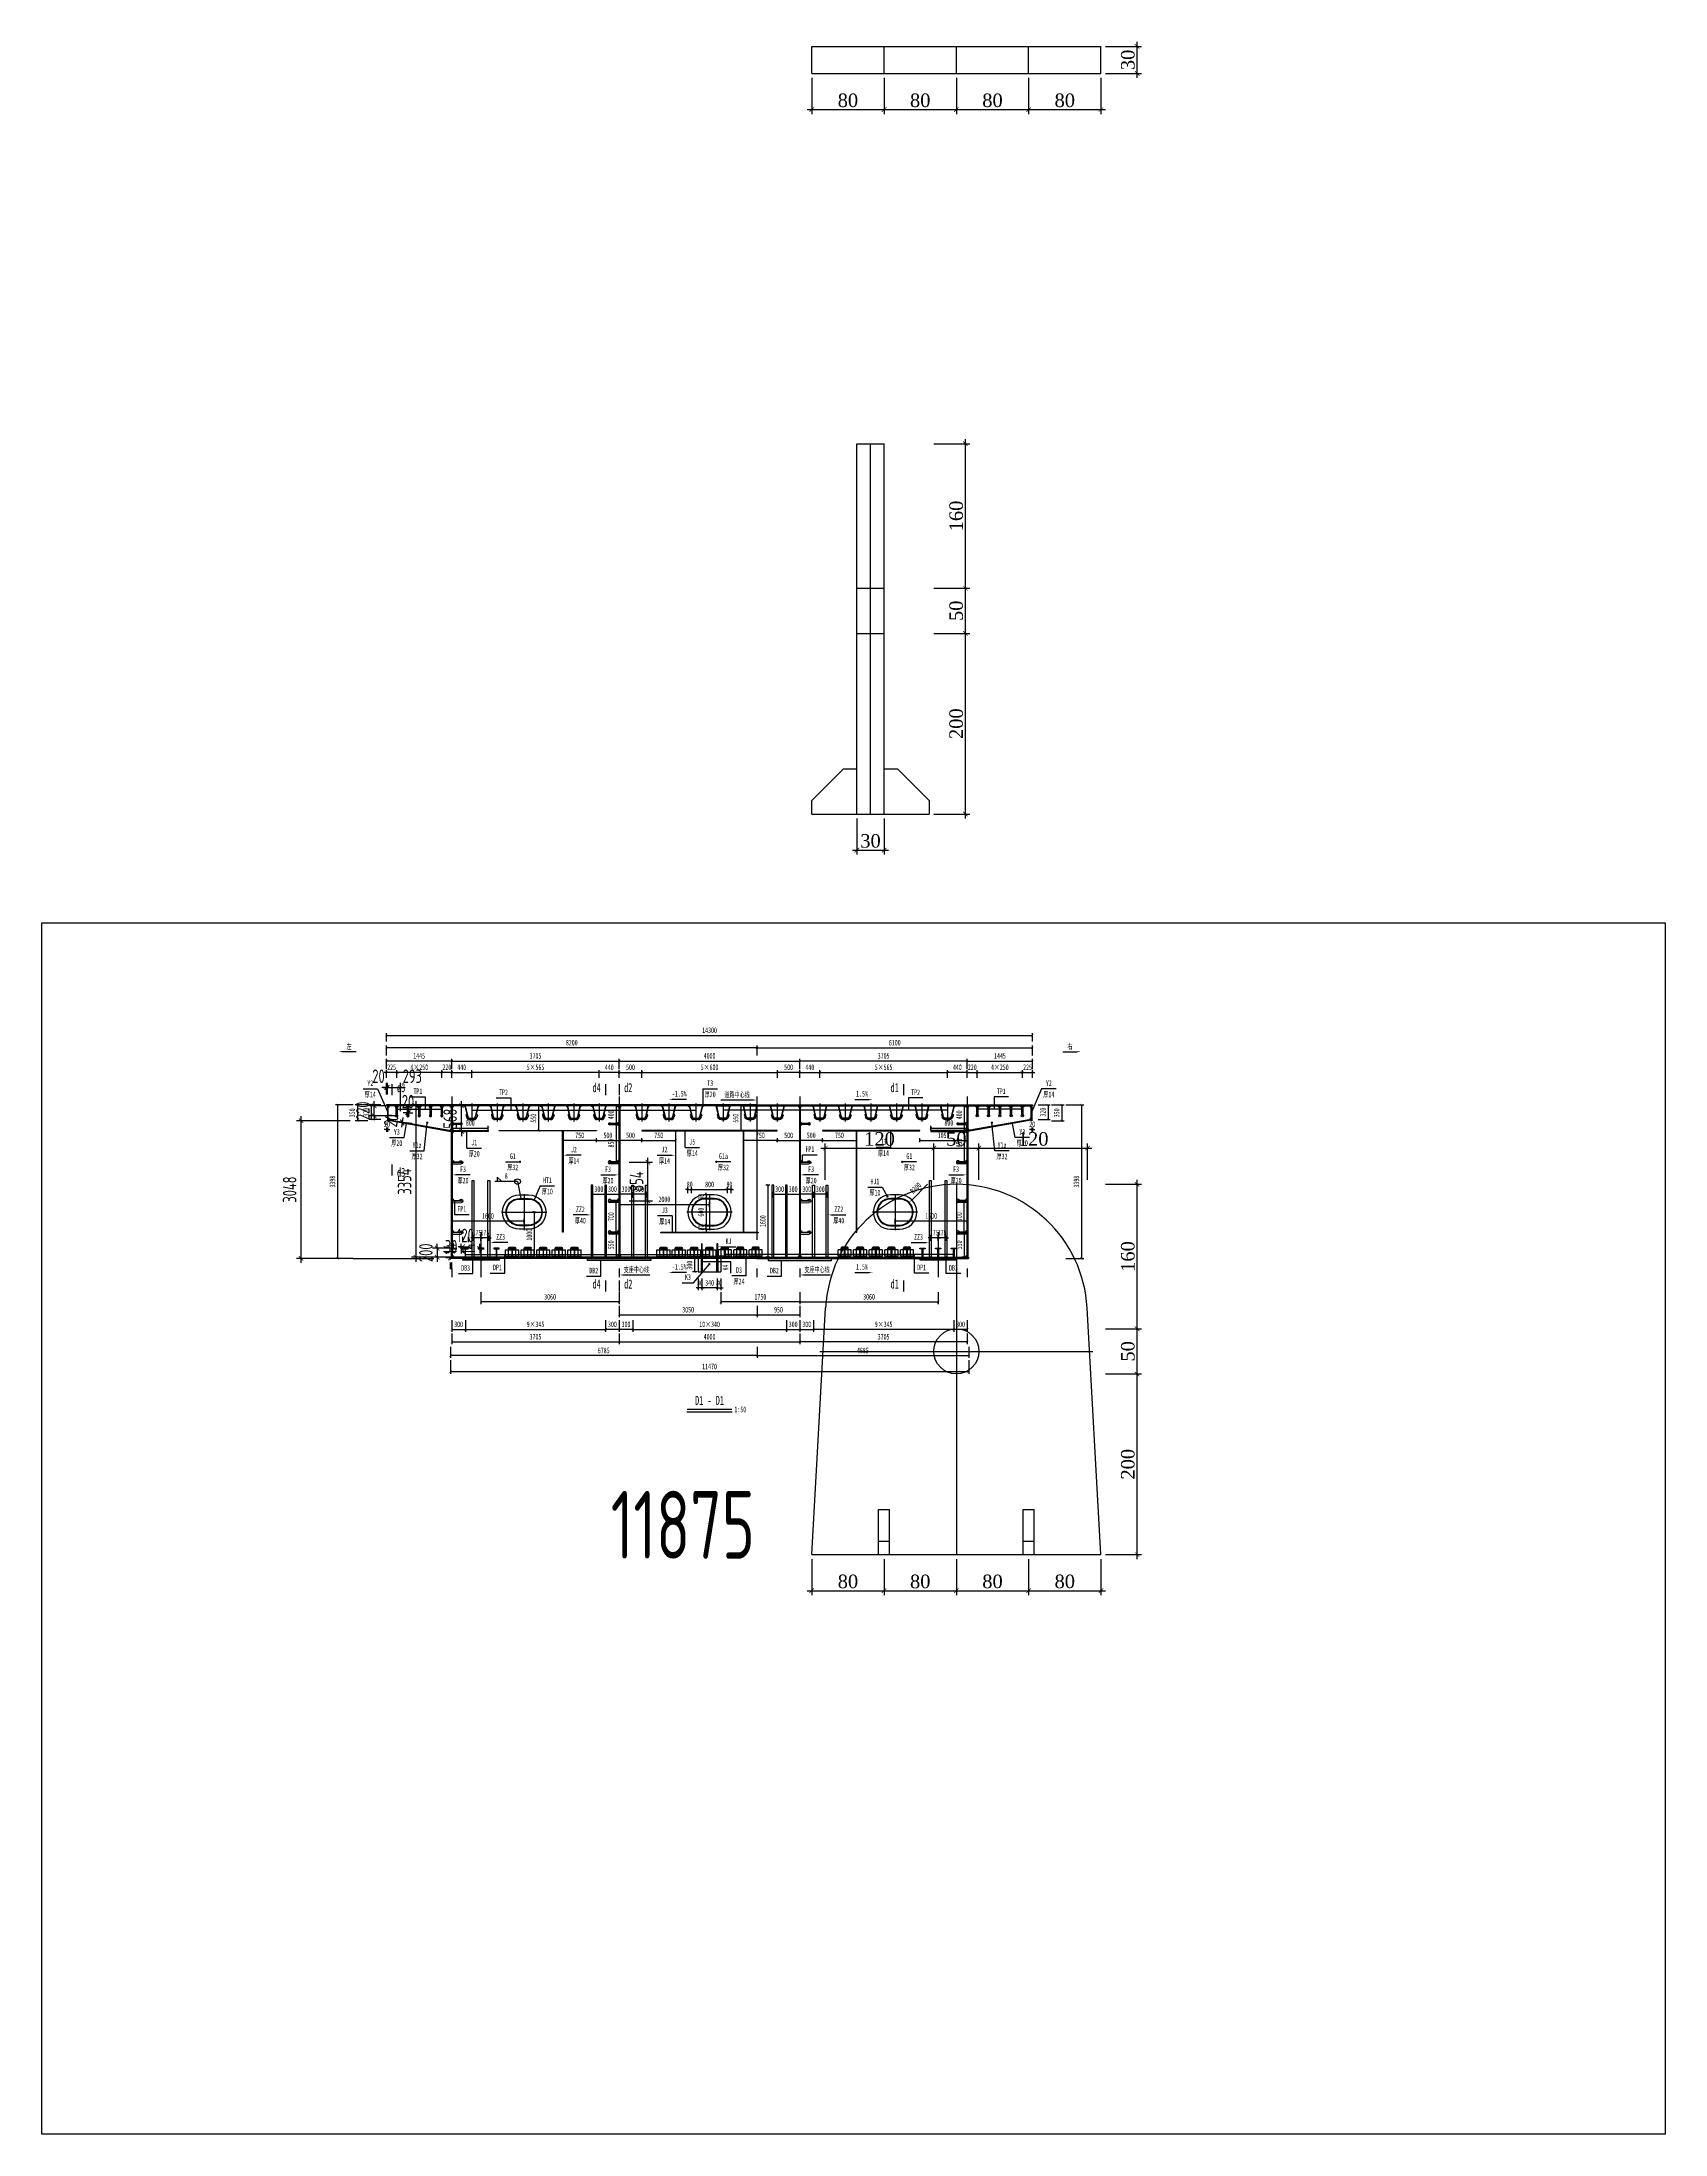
# Model space of a CAD drawing. Extents: x -149716 to 104715, y -26828 to 33500.
# Drawn here: x -17041 to 18888, y -12836 to 33500 of the extents above; entities that cross this region are included whole.
import ezdxf
from ezdxf.enums import TextEntityAlignment as Align

# ---------------------------------------------------------------- set-up
doc = ezdxf.new("R2010")
doc.units = 0
doc.header["$LTSCALE"] = 1000
doc.linetypes.add('CENTER', pattern=[50.8, 31.75, -6.35, 6.35, -6.35])
doc.linetypes.add('DASHED', pattern=[19.05, 12.7, -6.35])
doc.layers.get('0').update_dxf_attribs({"linetype": 'CONTINUOUS'})
doc.layers.get('Defpoints').update_dxf_attribs({"color": 250, "linetype": 'CONTINUOUS'})
doc.layers.add('01', color=1, linetype='CONTINUOUS', lineweight=25)
doc.layers.add('DIM', color=3, linetype='CONTINUOUS', lineweight=0)
for name, color, linetype in [('02', 2, 'CONTINUOUS'), ('03', 3, 'DASHED'), ('04', 4, 'CONTINUOUS'), ('06', 6, 'CENTER'), ('07', 7, 'CONTINUOUS')]:
    doc.layers.add(name, color=color, linetype=linetype)
doc.styles.add('dd', font='times.ttf')
doc.styles.add('TSSD_Dimension', font='tssdeng.shx', dxfattribs={"width": 0.7, "bigfont": 'hztxt.shx'})
doc.styles.add('仿宋', font='simfang.ttf', dxfattribs={"width": 0.64})
doc.dimstyles.new('1：50', dxfattribs={"dimscale": 50, "dimtxt": 2.5, "dimasz": 1, "dimexe": 1, "dimexo": 0, "dimgap": 1, "dimtad": 1, "dimdec": 1, "dimdsep": 46, "dimtxsty": '仿宋', "dimblk": 'ARCHTICK', "dimcen": 0, "dimclrd": 256, "dimclre": 256, "dimclrt": 256, "dimazin": 2, "dimtfac": 1, "dimtdec": 1, "dimtix": 1, "dimtmove": 2, "dimatfit": 3, "dimfxl": 1, "dimtvp": 0.8, "dimtolj": 1, "dimtzin": 0, "dimlwd": -1, "dimlwe": -1, "dimarcsym": 0})
doc.dimstyles.get("Standard").update_dxf_attribs({"dimtxt": 0.18, "dimasz": 0.18, "dimexe": 0.18, "dimexo": 0.0625, "dimgap": 0.09, "dimtad": 0, "dimtih": 1, "dimtoh": 1, "dimdec": 4, "dimzin": 0, "dimdsep": 46, "dimtxsty": 'Standard', "dimcen": 0.09, "dimadec": 0, "dimazin": 0, "dimtfac": 1, "dimtdec": 4, "dimtofl": 0, "dimtmove": 0, "dimatfit": 3, "dimfxl": 1, "dimtolj": 1, "dimtzin": 0, "dimarcsym": 0})
doc.dimstyles.new('TSSD_100_100', dxfattribs={"dimtxt": 300, "dimasz": 100, "dimexe": 100, "dimexo": 250, "dimgap": 100, "dimtad": 1, "dimdec": 0, "dimzin": 0, "dimdsep": 46, "dimtxsty": 'TSSD_Dimension', "dimblk": 'ARCHTICK', "dimblk1": 'ARCHTICK', "dimblk2": 'ARCHTICK', "dimcen": 0, "dimdle": 100, "dimclrt": 7, "dimadec": 0, "dimazin": 0, "dimtfac": 1, "dimtdec": 0, "dimtix": 1, "dimtmove": 2, "dimatfit": 3, "dimfxl": 1, "dimtolj": 1, "dimtzin": 0, "dimarcsym": 0})

# ---------------------------------------------------------------- blocks, each defined once
blk = doc.blocks.new('_ArchTick')
at = {"color": 0, "linetype": 'ByBlock', "const_width": 0.15}
blk.add_lwpolyline([(-0.5, -0.5), (0.5, 0.5)], dxfattribs=at)
blk = doc.blocks.new('*D6')
at = {"layer": '04', "transparency": 16777216}
for p, q in [((57253, 134793), (57253, 134843)), ((57273, 134793), (57203, 134793)), ((57273, 134713), (57203, 134713)), ((57253, 134793), (57253, 134713)), ((57253, 134713), (57253, 134663))]:
    blk.add_line(p, q, dxfattribs=at)
at = {"layer": 'Defpoints', "color": 0, "transparency": 16777216}
for p in [(57253, 134713), (57273, 134793), (57273, 134713)]:
    blk.add_point(p, dxfattribs=at)
at = {"layer": '04', "transparency": 16777216, "xscale": 50, "yscale": 50, "zscale": 50}
for p, rotation in [((57253, 134793), 270), ((57253, 134713), 90)]:
    blk.add_blockref('_ArchTick', p, dxfattribs=dict(at, rotation=rotation))
at = {"layer": '04', "transparency": 16777216, "insert": (57140, 134753), "char_height": 125, "attachment_point": 5, "rotation": 90, "style": '仿宋'}
blk.add_mtext('\\A1;80', dxfattribs=at)
blk = doc.blocks.new('*D7')
at = {"layer": '04', "transparency": 16777216}
for p, q in [((57273, 134713), (57203, 134713)), ((57253, 134713), (57253, 134113)), ((57273, 134113), (57203, 134113))]:
    blk.add_line(p, q, dxfattribs=at)
at = {"layer": 'Defpoints', "color": 0, "transparency": 16777216}
for p in [(57273, 134713), (57253, 134113), (57273, 134113)]:
    blk.add_point(p, dxfattribs=at)
at = {"layer": '04', "transparency": 16777216, "xscale": 50, "yscale": 50, "zscale": 50}
for p, rotation in [((57253, 134713), 90), ((57253, 134113), 270)]:
    blk.add_blockref('_ArchTick', p, dxfattribs=dict(at, rotation=rotation))
at = {"layer": '04', "transparency": 16777216, "insert": (57140, 134413), "char_height": 125, "attachment_point": 5, "rotation": 90, "style": '仿宋'}
blk.add_mtext('\\A1;600', dxfattribs=at)
blk = doc.blocks.new('*D8')
at = {"layer": '04', "transparency": 16777216}
for p, q in [((57273, 134113), (57203, 134113)), ((57273, 134033), (57203, 134033)), ((57253, 134113), (57253, 134163)), ((57253, 134033), (57253, 134113)), ((57253, 134033), (57253, 133983))]:
    blk.add_line(p, q, dxfattribs=at)
at = {"layer": 'Defpoints', "color": 0, "transparency": 16777216}
for p in [(57253, 134113), (57273, 134113), (57273, 134033)]:
    blk.add_point(p, dxfattribs=at)
at = {"layer": '04', "transparency": 16777216, "xscale": 50, "yscale": 50, "zscale": 50}
for p, rotation in [((57253, 134113), 270), ((57253, 134033), 90)]:
    blk.add_blockref('_ArchTick', p, dxfattribs=dict(at, rotation=rotation))
at = {"layer": '04', "transparency": 16777216, "insert": (57140, 134073), "char_height": 125, "attachment_point": 5, "rotation": 90, "style": '仿宋'}
blk.add_mtext('\\A1;80', dxfattribs=at)
blk = doc.blocks.new('*D9')
at = {"layer": '04', "transparency": 16777216}
for p, q in [((56848, 134913), (56798, 134913)), ((56848, 134835), (56848, 134963)), ((56848, 134913), (56928, 134913)), ((56928, 134835), (56928, 134963)), ((56928, 134913), (56978, 134913))]:
    blk.add_line(p, q, dxfattribs=at)
at = {"layer": 'Defpoints', "color": 0, "transparency": 16777216}
for p in [(56928, 134913), (56848, 134835), (56928, 134835)]:
    blk.add_point(p, dxfattribs=at)
at = {"layer": '04', "transparency": 16777216, "xscale": 50, "yscale": 50, "zscale": 50}
blk.add_blockref('_ArchTick', (56848, 134913), dxfattribs=at)
at = {"layer": '04', "transparency": 16777216, "xscale": 50, "yscale": 50, "zscale": 50, "rotation": 180}
blk.add_blockref('_ArchTick', (56928, 134913), dxfattribs=at)
at = {"layer": '04', "transparency": 16777216, "insert": (56888, 135027), "char_height": 125, "attachment_point": 5, "style": '仿宋'}
blk.add_mtext('\\A1;80', dxfattribs=at)
blk = doc.blocks.new('*D10')
at = {"layer": '04', "transparency": 16777216}
for p, q in [((56928, 134835), (56928, 134963)), ((56928, 134913), (57728, 134913)), ((57728, 134835), (57728, 134963))]:
    blk.add_line(p, q, dxfattribs=at)
at = {"layer": 'Defpoints', "color": 0, "transparency": 16777216}
for p in [(57728, 134913), (56928, 134835), (57728, 134835)]:
    blk.add_point(p, dxfattribs=at)
at = {"layer": '04', "transparency": 16777216, "xscale": 50, "yscale": 50, "zscale": 50, "rotation": 180}
blk.add_blockref('_ArchTick', (56928, 134913), dxfattribs=at)
at = {"layer": '04', "transparency": 16777216, "xscale": 50, "yscale": 50, "zscale": 50}
blk.add_blockref('_ArchTick', (57728, 134913), dxfattribs=at)
at = {"layer": '04', "transparency": 16777216, "insert": (57328, 135027), "char_height": 125, "attachment_point": 5, "style": '仿宋'}
blk.add_mtext('\\A1;800', dxfattribs=at)
blk = doc.blocks.new('*D11')
at = {"layer": '04', "transparency": 16777216}
for p, q in [((57728, 134913), (57678, 134913)), ((57728, 134835), (57728, 134963)), ((57808, 134913), (57728, 134913)), ((57808, 134835), (57808, 134963)), ((57808, 134913), (57858, 134913))]:
    blk.add_line(p, q, dxfattribs=at)
at = {"layer": 'Defpoints', "color": 0, "transparency": 16777216}
for p in [(57728, 134913), (57728, 134835), (57808, 134835)]:
    blk.add_point(p, dxfattribs=at)
at = {"layer": '04', "transparency": 16777216, "xscale": 50, "yscale": 50, "zscale": 50}
blk.add_blockref('_ArchTick', (57728, 134913), dxfattribs=at)
at = {"layer": '04', "transparency": 16777216, "xscale": 50, "yscale": 50, "zscale": 50, "rotation": 180}
blk.add_blockref('_ArchTick', (57808, 134913), dxfattribs=at)
at = {"layer": '04', "transparency": 16777216, "insert": (57768, 135027), "char_height": 125, "attachment_point": 5, "style": '仿宋'}
blk.add_mtext('\\A1;80', dxfattribs=at)
blk = doc.blocks.new('*D12')
at = {"layer": '04', "transparency": 16777216}
for p, q in [((51623, 137577), (51623, 137810)), ((51623, 137760), (55328, 137760)), ((55328, 137577), (55328, 137810))]:
    blk.add_line(p, q, dxfattribs=at)
at = {"layer": 'Defpoints', "color": 0, "transparency": 16777216}
for p in [(55328, 137760), (51623, 137577), (55328, 137577)]:
    blk.add_point(p, dxfattribs=at)
at = {"layer": '04', "transparency": 16777216, "xscale": 50, "yscale": 50, "zscale": 50, "rotation": 180}
blk.add_blockref('_ArchTick', (51623, 137760), dxfattribs=at)
at = {"layer": '04', "transparency": 16777216, "xscale": 50, "yscale": 50, "zscale": 50}
blk.add_blockref('_ArchTick', (55328, 137760), dxfattribs=at)
at = {"layer": '04', "transparency": 16777216, "insert": (53475, 137873), "char_height": 125, "attachment_point": 5, "style": '仿宋'}
blk.add_mtext('\\A1;3705', dxfattribs=at)
blk = doc.blocks.new('*D13')
at = {"layer": '04', "transparency": 16777216}
for p, q in [((50178, 138194), (50178, 138377)), ((50178, 138327), (64478, 138327)), ((64478, 138194), (64478, 138377))]:
    blk.add_line(p, q, dxfattribs=at)
at = {"layer": 'Defpoints', "color": 0, "transparency": 16777216}
for p in [(50178, 138194), (64478, 138327), (64478, 138194)]:
    blk.add_point(p, dxfattribs=at)
at = {"layer": '04', "transparency": 16777216, "xscale": 50, "yscale": 50, "zscale": 50, "rotation": 180}
blk.add_blockref('_ArchTick', (50178, 138327), dxfattribs=at)
at = {"layer": '04', "transparency": 16777216, "xscale": 50, "yscale": 50, "zscale": 50}
blk.add_blockref('_ArchTick', (64478, 138327), dxfattribs=at)
at = {"layer": '04', "transparency": 16777216, "insert": (57328, 138441), "char_height": 125, "attachment_point": 5, "style": '仿宋'}
blk.add_mtext('\\A1;14300', dxfattribs=at)
blk = doc.blocks.new('*D14')
at = {"layer": '04', "transparency": 16777216}
for p, q in [((50178, 137881), (50178, 138103)), ((58378, 137881), (58378, 138103)), ((58378, 138053), (50178, 138053))]:
    blk.add_line(p, q, dxfattribs=at)
at = {"layer": 'Defpoints', "color": 0, "transparency": 16777216}
for p in [(50178, 138053), (50178, 137881), (58378, 137881)]:
    blk.add_point(p, dxfattribs=at)
at = {"layer": '04', "transparency": 16777216, "xscale": 50, "yscale": 50, "zscale": 50, "rotation": 180}
blk.add_blockref('_ArchTick', (50178, 138053), dxfattribs=at)
at = {"layer": '04', "transparency": 16777216, "xscale": 50, "yscale": 50, "zscale": 50}
blk.add_blockref('_ArchTick', (58378, 138053), dxfattribs=at)
at = {"layer": '04', "transparency": 16777216, "insert": (54278, 138166), "char_height": 125, "attachment_point": 5, "style": '仿宋'}
blk.add_mtext('\\A1;8200', dxfattribs=at)
blk = doc.blocks.new('*D15')
at = {"layer": '04', "transparency": 16777216}
for p, q in [((54888, 137384), (54888, 137559)), ((55328, 137509), (54888, 137509)), ((55328, 137384), (55328, 137559))]:
    blk.add_line(p, q, dxfattribs=at)
at = {"layer": 'Defpoints', "color": 0, "transparency": 16777216}
for p in [(54888, 137509), (54888, 137384), (55328, 137384)]:
    blk.add_point(p, dxfattribs=at)
at = {"layer": '04', "transparency": 16777216, "xscale": 50, "yscale": 50, "zscale": 50, "rotation": 180}
blk.add_blockref('_ArchTick', (54888, 137509), dxfattribs=at)
at = {"layer": '04', "transparency": 16777216, "xscale": 50, "yscale": 50, "zscale": 50}
blk.add_blockref('_ArchTick', (55328, 137509), dxfattribs=at)
at = {"layer": '04', "transparency": 16777216, "insert": (55108, 137622), "char_height": 125, "attachment_point": 5, "style": '仿宋'}
blk.add_mtext('\\A1;440', dxfattribs=at)
blk = doc.blocks.new('*D16')
at = {"layer": '04', "transparency": 16777216}
for p, q in [((52063, 137384), (52063, 137559)), ((54888, 137509), (52063, 137509)), ((54888, 137384), (54888, 137559))]:
    blk.add_line(p, q, dxfattribs=at)
at = {"layer": 'Defpoints', "color": 0, "transparency": 16777216}
for p in [(52063, 137509), (52063, 137384), (54888, 137384)]:
    blk.add_point(p, dxfattribs=at)
at = {"layer": '04', "transparency": 16777216, "xscale": 50, "yscale": 50, "zscale": 50, "rotation": 180}
blk.add_blockref('_ArchTick', (52063, 137509), dxfattribs=at)
at = {"layer": '04', "transparency": 16777216, "xscale": 50, "yscale": 50, "zscale": 50}
blk.add_blockref('_ArchTick', (54888, 137509), dxfattribs=at)
at = {"layer": '04', "transparency": 16777216, "insert": (53475, 137622), "char_height": 125, "attachment_point": 5, "style": '仿宋'}
blk.add_mtext('\\A1;5×565', dxfattribs=at)
blk = doc.blocks.new('*D17')
at = {"layer": '04', "transparency": 16777216}
for p, q in [((49762, 136787), (49482, 136787)), ((49532, 136787), (49532, 136437)), ((49762, 136437), (49482, 136437))]:
    blk.add_line(p, q, dxfattribs=at)
at = {"layer": 'Defpoints', "color": 0, "transparency": 16777216}
for p in [(49762, 136787), (49532, 136437), (49762, 136437)]:
    blk.add_point(p, dxfattribs=at)
at = {"layer": '04', "transparency": 16777216, "xscale": 50, "yscale": 50, "zscale": 50}
for p, rotation in [((49532, 136787), 90), ((49532, 136437), 270)]:
    blk.add_blockref('_ArchTick', p, dxfattribs=dict(at, rotation=rotation))
at = {"layer": '04', "transparency": 16777216, "insert": (49418, 136612), "char_height": 125, "attachment_point": 5, "rotation": 90, "style": '仿宋'}
blk.add_mtext('\\A1;350', dxfattribs=at)
blk = doc.blocks.new('*D18')
at = {"layer": '04', "transparency": 16777216}
for p, q in [((50055, 136787), (49786, 136787)), ((49836, 136787), (49836, 136467)), ((50055, 136467), (49786, 136467))]:
    blk.add_line(p, q, dxfattribs=at)
at = {"layer": 'Defpoints', "color": 0, "transparency": 16777216}
for p in [(50055, 136787), (49836, 136467), (50055, 136467)]:
    blk.add_point(p, dxfattribs=at)
at = {"layer": '04', "transparency": 16777216, "xscale": 50, "yscale": 50, "zscale": 50}
for p, rotation in [((49836, 136787), 90), ((49836, 136467), 270)]:
    blk.add_blockref('_ArchTick', p, dxfattribs=dict(at, rotation=rotation))
at = {"layer": '04', "transparency": 16777216, "insert": (49723, 136627), "char_height": 125, "attachment_point": 5, "rotation": 90, "style": '仿宋'}
blk.add_mtext('\\A1;320', dxfattribs=at)
blk = doc.blocks.new('顶底板板肋带过焊孔')
at = {"layer": '01'}
blk.add_lwpolyline([(50530, 112160, 0.404482), (50559, 112130), (50559, 111963, 4.313631), (50581, 111963), (50581, 112130, 0.404482), (50610, 112160)], format="xyb", dxfattribs=at)
at = {"layer": '02'}
blk.add_lwpolyline([(50560, 112160), (50580, 112160), (50580, 111940), (50560, 111940)], close=True, dxfattribs=at)
blk = doc.blocks.new('U2加劲肋带过焊孔')
at = {"layer": '01'}
for p, q in [((48376, 137283), (48036, 137283)), ((48036, 137283), (48060, 137263)), ((48376, 137283), (48351, 137263)), ((48079, 137073), (48088, 137036)), ((48251, 136978), (48161, 136978)), ((48333, 137073), (48324, 137036))]:
    blk.add_line(p, q, dxfattribs=at)
for centre, radius, start, end in [((48103, 137079), 25, 103.0693, 193.0693), ((48161, 137053), 75, 193.0693, 270), ((48251, 137053), 75, 270, 346.9307), ((48309, 137079), 25, 346.9307, 76.9307)]:
    blk.add_arc(centre, radius, start, end, dxfattribs=at)
at = {"layer": '02'}
for points in [[(48056, 137283), (48112, 137040, 0.348876), (48159, 137003), (48253, 137003, 0.348876), (48300, 137040), (48356, 137283)], [(48064, 137283), (48120, 137042, 0.348876), (48159, 137011), (48253, 137011, 0.348876), (48292, 137042), (48348, 137283)]]:
    blk.add_lwpolyline(points, format="xyb", dxfattribs=at)
at = {"layer": '06', "ltscale": 0.1}
blk.add_line((48206, 137333), (48206, 136933), dxfattribs=at)
blk = doc.blocks.new('*D19')
at = {"layer": '04', "transparency": 16777216}
for p, q in [((49441, 136787), (49045, 136787)), ((49095, 136787), (49095, 133389)), ((49441, 133389), (49045, 133389))]:
    blk.add_line(p, q, dxfattribs=at)
at = {"layer": 'Defpoints', "color": 0, "transparency": 16777216}
for p in [(49441, 136787), (49095, 133389), (49441, 133389)]:
    blk.add_point(p, dxfattribs=at)
at = {"layer": '04', "transparency": 16777216, "xscale": 50, "yscale": 50, "zscale": 50}
for p, rotation in [((49095, 136787), 90), ((49095, 133389), 270)]:
    blk.add_blockref('_ArchTick', p, dxfattribs=dict(at, rotation=rotation))
at = {"layer": '04', "transparency": 16777216, "insert": (48981, 135088), "char_height": 125, "attachment_point": 5, "rotation": 90, "style": '仿宋'}
blk.add_mtext('\\A1;3398', dxfattribs=at)
blk = doc.blocks.new('板肋带过焊孔')
at = {"layer": '01'}
blk.add_line((50818, 161172), (50618, 161182), dxfattribs=at)
for centre, start, end in [((50618, 161217), 16.6015, 270), ((50818, 161227), 90, 180)]:
    blk.add_arc(centre, 35, start, end, dxfattribs=at)
at = {"layer": '02'}
blk.add_lwpolyline([(50818, 161227), (50618, 161227), (50618, 161207), (50818, 161207)], close=True, dxfattribs=at)
blk = doc.blocks.new('底板T肋带过焊孔')
at = {"layer": '01'}
for p, q in [((46797, 157698), (46657, 157698)), ((46657, 157558), (46657, 157698)), ((46797, 157558), (46657, 157558)), ((46723, 157698), (46723, 157733)), ((46723, 157533), (46723, 157558)), ((46863, 157753), (46743, 157753)), ((46949, 157698), (46809, 157698)), ((46949, 157558), (46809, 157558)), ((46883, 157698), (46883, 157733)), ((46883, 157533), (46883, 157558)), ((46949, 157558), (46949, 157698))]:
    blk.add_line(p, q, dxfattribs=at)
for centre, start, end in [((46743, 157733), 90, 180), ((46863, 157733), 0, 90)]:
    blk.add_arc(centre, 20, start, end, dxfattribs=at)
at = {"layer": '02'}
blk.add_lwpolyline([(46809, 157533), (46797, 157533), (46797, 157719), (46743, 157719), (46743, 157733), (46863, 157733), (46863, 157719), (46809, 157719)], close=True, dxfattribs=at)
at = {"layer": '03', "ltscale": 0.1}
for p, q in [((46723, 157558), (46723, 157698)), ((46883, 157558), (46883, 157698))]:
    blk.add_line(p, q, dxfattribs=at)
blk = doc.blocks.new('*D20')
at = {"layer": '04', "transparency": 16777216}
for p, q in [((51623, 137384), (51623, 137559)), ((51623, 137509), (52063, 137509)), ((52063, 137384), (52063, 137559))]:
    blk.add_line(p, q, dxfattribs=at)
at = {"layer": 'Defpoints', "color": 0, "transparency": 16777216}
for p in [(51623, 137384), (52063, 137509), (52063, 137384)]:
    blk.add_point(p, dxfattribs=at)
at = {"layer": '04', "transparency": 16777216, "xscale": 50, "yscale": 50, "zscale": 50, "rotation": 180}
blk.add_blockref('_ArchTick', (51623, 137509), dxfattribs=at)
at = {"layer": '04', "transparency": 16777216, "xscale": 50, "yscale": 50, "zscale": 50}
blk.add_blockref('_ArchTick', (52063, 137509), dxfattribs=at)
at = {"layer": '04', "transparency": 16777216, "insert": (51843, 137622), "char_height": 125, "attachment_point": 5, "style": '仿宋'}
blk.add_mtext('\\A1;440', dxfattribs=at)
blk = doc.blocks.new('*D21')
at = {"layer": '04', "transparency": 16777216}
for p, q in [((58378, 137881), (58378, 138103)), ((64478, 137881), (64478, 138103)), ((58378, 138053), (64478, 138053))]:
    blk.add_line(p, q, dxfattribs=at)
at = {"layer": 'Defpoints', "color": 0, "transparency": 16777216}
for p in [(58378, 137881), (64478, 138053), (64478, 137881)]:
    blk.add_point(p, dxfattribs=at)
at = {"layer": '04', "transparency": 16777216, "xscale": 50, "yscale": 50, "zscale": 50, "rotation": 180}
blk.add_blockref('_ArchTick', (58378, 138053), dxfattribs=at)
at = {"layer": '04', "transparency": 16777216, "xscale": 50, "yscale": 50, "zscale": 50}
blk.add_blockref('_ArchTick', (64478, 138053), dxfattribs=at)
at = {"layer": '04', "transparency": 16777216, "insert": (61428, 138166), "char_height": 125, "attachment_point": 5, "style": '仿宋'}
blk.add_mtext('\\A1;6100', dxfattribs=at)
blk = doc.blocks.new('*D22')
at = {"layer": '04', "transparency": 16777216}
for p, q in [((51403, 137509), (51353, 137509)), ((51403, 137384), (51403, 137559)), ((51623, 137509), (51403, 137509)), ((51623, 137384), (51623, 137559)), ((51623, 137509), (51673, 137509))]:
    blk.add_line(p, q, dxfattribs=at)
at = {"layer": 'Defpoints', "color": 0, "transparency": 16777216}
for p in [(51403, 137509), (51403, 137384), (51623, 137384)]:
    blk.add_point(p, dxfattribs=at)
at = {"layer": '04', "transparency": 16777216, "xscale": 50, "yscale": 50, "zscale": 50}
blk.add_blockref('_ArchTick', (51403, 137509), dxfattribs=at)
at = {"layer": '04', "transparency": 16777216, "xscale": 50, "yscale": 50, "zscale": 50, "rotation": 180}
blk.add_blockref('_ArchTick', (51623, 137509), dxfattribs=at)
at = {"layer": '04', "transparency": 16777216, "insert": (51513, 137622), "char_height": 125, "attachment_point": 5, "style": '仿宋'}
blk.add_mtext('\\A1;220', dxfattribs=at)
blk = doc.blocks.new('*D23')
at = {"layer": '04', "transparency": 16777216}
for p, q in [((50403, 137384), (50403, 137559)), ((51403, 137509), (50403, 137509)), ((51403, 137384), (51403, 137559))]:
    blk.add_line(p, q, dxfattribs=at)
at = {"layer": 'Defpoints', "color": 0, "transparency": 16777216}
for p in [(50403, 137509), (50403, 137384), (51403, 137384)]:
    blk.add_point(p, dxfattribs=at)
at = {"layer": '04', "transparency": 16777216, "xscale": 50, "yscale": 50, "zscale": 50, "rotation": 180}
blk.add_blockref('_ArchTick', (50403, 137509), dxfattribs=at)
at = {"layer": '04', "transparency": 16777216, "xscale": 50, "yscale": 50, "zscale": 50}
blk.add_blockref('_ArchTick', (51403, 137509), dxfattribs=at)
at = {"layer": '04', "transparency": 16777216, "insert": (50903, 137622), "char_height": 125, "attachment_point": 5, "style": '仿宋'}
blk.add_mtext('\\A1;4×250', dxfattribs=at)
blk = doc.blocks.new('*D24')
at = {"layer": '04', "transparency": 16777216}
for p, q in [((50178, 137509), (50128, 137509)), ((50178, 137384), (50178, 137559)), ((50403, 137509), (50178, 137509)), ((50403, 137384), (50403, 137559)), ((50403, 137509), (50453, 137509))]:
    blk.add_line(p, q, dxfattribs=at)
at = {"layer": 'Defpoints', "color": 0, "transparency": 16777216}
for p in [(50178, 137509), (50178, 137384), (50403, 137384)]:
    blk.add_point(p, dxfattribs=at)
at = {"layer": '04', "transparency": 16777216, "xscale": 50, "yscale": 50, "zscale": 50}
blk.add_blockref('_ArchTick', (50178, 137509), dxfattribs=at)
at = {"layer": '04', "transparency": 16777216, "xscale": 50, "yscale": 50, "zscale": 50, "rotation": 180}
blk.add_blockref('_ArchTick', (50403, 137509), dxfattribs=at)
at = {"layer": '04', "transparency": 16777216, "insert": (50290, 137622), "char_height": 125, "attachment_point": 5, "style": '仿宋'}
blk.add_mtext('\\A1;225', dxfattribs=at)
blk = doc.blocks.new('*D25')
at = {"layer": '04', "transparency": 16777216}
for p, q in [((50178, 137577), (50178, 137810)), ((51623, 137760), (50178, 137760)), ((51623, 137577), (51623, 137810))]:
    blk.add_line(p, q, dxfattribs=at)
at = {"layer": 'Defpoints', "color": 0, "transparency": 16777216}
for p in [(50178, 137760), (50178, 137577), (51623, 137577)]:
    blk.add_point(p, dxfattribs=at)
at = {"layer": '04', "transparency": 16777216, "xscale": 50, "yscale": 50, "zscale": 50, "rotation": 180}
blk.add_blockref('_ArchTick', (50178, 137760), dxfattribs=at)
at = {"layer": '04', "transparency": 16777216, "xscale": 50, "yscale": 50, "zscale": 50}
blk.add_blockref('_ArchTick', (51623, 137760), dxfattribs=at)
at = {"layer": '04', "transparency": 16777216, "insert": (50900, 137873), "char_height": 125, "attachment_point": 5, "style": '仿宋'}
blk.add_mtext('\\A1;1445', dxfattribs=at)
blk = doc.blocks.new('*D26')
at = {"layer": '04', "transparency": 16777216}
for p, q in [((55302, 136767), (55210, 136767)), ((55260, 136767), (55260, 136367)), ((55302, 136367), (55210, 136367))]:
    blk.add_line(p, q, dxfattribs=at)
at = {"layer": 'Defpoints', "color": 0, "transparency": 16777216}
for p in [(55302, 136767), (55260, 136367), (55302, 136367)]:
    blk.add_point(p, dxfattribs=at)
at = {"layer": '04', "transparency": 16777216, "xscale": 50, "yscale": 50, "zscale": 50}
for p, rotation in [((55260, 136767), 90), ((55260, 136367), 270)]:
    blk.add_blockref('_ArchTick', p, dxfattribs=dict(at, rotation=rotation))
at = {"layer": '04', "transparency": 16777216, "insert": (55147, 136567), "char_height": 125, "attachment_point": 5, "rotation": 90, "style": '仿宋'}
blk.add_mtext('\\A1;400', dxfattribs=at)
blk = doc.blocks.new('*D27')
at = {"layer": '04', "transparency": 16777216}
for p, q in [((55302, 136367), (55210, 136367)), ((55260, 136367), (55260, 135517)), ((55302, 135517), (55210, 135517))]:
    blk.add_line(p, q, dxfattribs=at)
at = {"layer": 'Defpoints', "color": 0, "transparency": 16777216}
for p in [(55302, 136367), (55260, 135517), (55302, 135517)]:
    blk.add_point(p, dxfattribs=at)
at = {"layer": '04', "transparency": 16777216, "xscale": 50, "yscale": 50, "zscale": 50}
for p, rotation in [((55260, 136367), 90), ((55260, 135517), 270)]:
    blk.add_blockref('_ArchTick', p, dxfattribs=dict(at, rotation=rotation))
at = {"layer": '04', "transparency": 16777216, "insert": (55147, 135942), "char_height": 125, "attachment_point": 5, "rotation": 90, "style": '仿宋'}
blk.add_mtext('\\A1;850', dxfattribs=at)
blk = doc.blocks.new('*D28')
at = {"layer": '04', "transparency": 16777216}
for p, q in [((55302, 133963), (55210, 133963)), ((55260, 133963), (55260, 133413)), ((55302, 133413), (55210, 133413))]:
    blk.add_line(p, q, dxfattribs=at)
at = {"layer": 'Defpoints', "color": 0, "transparency": 16777216}
for p in [(55302, 133963), (55260, 133413), (55302, 133413)]:
    blk.add_point(p, dxfattribs=at)
at = {"layer": '04', "transparency": 16777216, "xscale": 50, "yscale": 50, "zscale": 50}
for p, rotation in [((55260, 133963), 90), ((55260, 133413), 270)]:
    blk.add_blockref('_ArchTick', p, dxfattribs=dict(at, rotation=rotation))
at = {"layer": '04', "transparency": 16777216, "insert": (55147, 133688), "char_height": 125, "attachment_point": 5, "rotation": 90, "style": '仿宋'}
blk.add_mtext('\\A1;550', dxfattribs=at)
blk = doc.blocks.new('*D29')
at = {"layer": '04', "transparency": 16777216}
for p, q in [((55302, 134663), (55210, 134663)), ((55260, 133963), (55260, 134663)), ((55302, 133963), (55210, 133963))]:
    blk.add_line(p, q, dxfattribs=at)
at = {"layer": 'Defpoints', "color": 0, "transparency": 16777216}
for p in [(55260, 134663), (55302, 134663), (55302, 133963)]:
    blk.add_point(p, dxfattribs=at)
at = {"layer": '04', "transparency": 16777216, "xscale": 50, "yscale": 50, "zscale": 50}
for p, rotation in [((55260, 134663), 90), ((55260, 133963), 270)]:
    blk.add_blockref('_ArchTick', p, dxfattribs=dict(at, rotation=rotation))
at = {"layer": '04', "transparency": 16777216, "insert": (55147, 134313), "char_height": 125, "attachment_point": 5, "rotation": 90, "style": '仿宋'}
blk.add_mtext('\\A1;700', dxfattribs=at)
blk = doc.blocks.new('*D30')
at = {"layer": '04', "transparency": 16777216}
for p, q in [((59328, 137577), (59328, 137810)), ((63033, 137760), (59328, 137760)), ((63033, 137577), (63033, 137810))]:
    blk.add_line(p, q, dxfattribs=at)
at = {"layer": 'Defpoints', "color": 0, "transparency": 16777216}
for p in [(59328, 137760), (59328, 137577), (63033, 137577)]:
    blk.add_point(p, dxfattribs=at)
at = {"layer": '04', "transparency": 16777216, "xscale": 50, "yscale": 50, "zscale": 50, "rotation": 180}
blk.add_blockref('_ArchTick', (59328, 137760), dxfattribs=at)
at = {"layer": '04', "transparency": 16777216, "xscale": 50, "yscale": 50, "zscale": 50}
blk.add_blockref('_ArchTick', (63033, 137760), dxfattribs=at)
at = {"layer": '04', "transparency": 16777216, "insert": (61180, 137873), "char_height": 125, "attachment_point": 5, "style": '仿宋'}
blk.add_mtext('\\A1;3705', dxfattribs=at)
blk = doc.blocks.new('*D31')
at = {"layer": '04', "transparency": 16777216}
for p, q in [((59328, 137384), (59328, 137559)), ((59328, 137509), (59768, 137509)), ((59768, 137384), (59768, 137559))]:
    blk.add_line(p, q, dxfattribs=at)
at = {"layer": 'Defpoints', "color": 0, "transparency": 16777216}
for p in [(59328, 137384), (59768, 137509), (59768, 137384)]:
    blk.add_point(p, dxfattribs=at)
at = {"layer": '04', "transparency": 16777216, "xscale": 50, "yscale": 50, "zscale": 50, "rotation": 180}
blk.add_blockref('_ArchTick', (59328, 137509), dxfattribs=at)
at = {"layer": '04', "transparency": 16777216, "xscale": 50, "yscale": 50, "zscale": 50}
blk.add_blockref('_ArchTick', (59768, 137509), dxfattribs=at)
at = {"layer": '04', "transparency": 16777216, "insert": (59548, 137622), "char_height": 125, "attachment_point": 5, "style": '仿宋'}
blk.add_mtext('\\A1;440', dxfattribs=at)
blk = doc.blocks.new('*D32')
at = {"layer": '04', "transparency": 16777216}
for p, q in [((59768, 137384), (59768, 137559)), ((59768, 137509), (62593, 137509)), ((62593, 137384), (62593, 137559))]:
    blk.add_line(p, q, dxfattribs=at)
at = {"layer": 'Defpoints', "color": 0, "transparency": 16777216}
for p in [(59768, 137384), (62593, 137509), (62593, 137384)]:
    blk.add_point(p, dxfattribs=at)
at = {"layer": '04', "transparency": 16777216, "xscale": 50, "yscale": 50, "zscale": 50, "rotation": 180}
blk.add_blockref('_ArchTick', (59768, 137509), dxfattribs=at)
at = {"layer": '04', "transparency": 16777216, "xscale": 50, "yscale": 50, "zscale": 50}
blk.add_blockref('_ArchTick', (62593, 137509), dxfattribs=at)
at = {"layer": '04', "transparency": 16777216, "insert": (61180, 137622), "char_height": 125, "attachment_point": 5, "style": '仿宋'}
blk.add_mtext('\\A1;5×565', dxfattribs=at)
blk = doc.blocks.new('*D33')
at = {"layer": '04', "transparency": 16777216}
for p, q in [((62593, 137384), (62593, 137559)), ((63033, 137509), (62593, 137509)), ((63033, 137384), (63033, 137559))]:
    blk.add_line(p, q, dxfattribs=at)
at = {"layer": 'Defpoints', "color": 0, "transparency": 16777216}
for p in [(62593, 137509), (62593, 137384), (63033, 137384)]:
    blk.add_point(p, dxfattribs=at)
at = {"layer": '04', "transparency": 16777216, "xscale": 50, "yscale": 50, "zscale": 50, "rotation": 180}
blk.add_blockref('_ArchTick', (62593, 137509), dxfattribs=at)
at = {"layer": '04', "transparency": 16777216, "xscale": 50, "yscale": 50, "zscale": 50}
blk.add_blockref('_ArchTick', (63033, 137509), dxfattribs=at)
at = {"layer": '04', "transparency": 16777216, "insert": (62813, 137622), "char_height": 125, "attachment_point": 5, "style": '仿宋'}
blk.add_mtext('\\A1;440', dxfattribs=at)
blk = doc.blocks.new('*D34')
at = {"layer": '04', "transparency": 16777216}
for p, q in [((63033, 137509), (62983, 137509)), ((63033, 137384), (63033, 137559)), ((63033, 137509), (63253, 137509)), ((63253, 137384), (63253, 137559)), ((63253, 137509), (63303, 137509))]:
    blk.add_line(p, q, dxfattribs=at)
at = {"layer": 'Defpoints', "color": 0, "transparency": 16777216}
for p in [(63033, 137384), (63253, 137509), (63253, 137384)]:
    blk.add_point(p, dxfattribs=at)
at = {"layer": '04', "transparency": 16777216, "xscale": 50, "yscale": 50, "zscale": 50}
blk.add_blockref('_ArchTick', (63033, 137509), dxfattribs=at)
at = {"layer": '04', "transparency": 16777216, "xscale": 50, "yscale": 50, "zscale": 50, "rotation": 180}
blk.add_blockref('_ArchTick', (63253, 137509), dxfattribs=at)
at = {"layer": '04', "transparency": 16777216, "insert": (63143, 137622), "char_height": 125, "attachment_point": 5, "style": '仿宋'}
blk.add_mtext('\\A1;220', dxfattribs=at)
blk = doc.blocks.new('*D35')
at = {"layer": '04', "transparency": 16777216}
for p, q in [((63253, 137384), (63253, 137559)), ((63253, 137509), (64253, 137509)), ((64253, 137384), (64253, 137559))]:
    blk.add_line(p, q, dxfattribs=at)
at = {"layer": 'Defpoints', "color": 0, "transparency": 16777216}
for p in [(63253, 137384), (64253, 137509), (64253, 137384)]:
    blk.add_point(p, dxfattribs=at)
at = {"layer": '04', "transparency": 16777216, "xscale": 50, "yscale": 50, "zscale": 50, "rotation": 180}
blk.add_blockref('_ArchTick', (63253, 137509), dxfattribs=at)
at = {"layer": '04', "transparency": 16777216, "xscale": 50, "yscale": 50, "zscale": 50}
blk.add_blockref('_ArchTick', (64253, 137509), dxfattribs=at)
at = {"layer": '04', "transparency": 16777216, "insert": (63753, 137622), "char_height": 125, "attachment_point": 5, "style": '仿宋'}
blk.add_mtext('\\A1;4×250', dxfattribs=at)
blk = doc.blocks.new('*D36')
at = {"layer": '04', "transparency": 16777216}
for p, q in [((64253, 137509), (64203, 137509)), ((64253, 137384), (64253, 137559)), ((64253, 137509), (64478, 137509)), ((64478, 137384), (64478, 137559)), ((64478, 137509), (64528, 137509))]:
    blk.add_line(p, q, dxfattribs=at)
at = {"layer": 'Defpoints', "color": 0, "transparency": 16777216}
for p in [(64253, 137384), (64478, 137509), (64478, 137384)]:
    blk.add_point(p, dxfattribs=at)
at = {"layer": '04', "transparency": 16777216, "xscale": 50, "yscale": 50, "zscale": 50}
blk.add_blockref('_ArchTick', (64253, 137509), dxfattribs=at)
at = {"layer": '04', "transparency": 16777216, "xscale": 50, "yscale": 50, "zscale": 50, "rotation": 180}
blk.add_blockref('_ArchTick', (64478, 137509), dxfattribs=at)
at = {"layer": '04', "transparency": 16777216, "insert": (64365, 137622), "char_height": 125, "attachment_point": 5, "style": '仿宋'}
blk.add_mtext('\\A1;225', dxfattribs=at)
blk = doc.blocks.new('*D37')
at = {"layer": '04', "transparency": 16777216}
for p, q in [((63033, 137577), (63033, 137810)), ((63033, 137760), (64478, 137760)), ((64478, 137577), (64478, 137810))]:
    blk.add_line(p, q, dxfattribs=at)
at = {"layer": 'Defpoints', "color": 0, "transparency": 16777216}
for p in [(64478, 137760), (63033, 137577), (64478, 137577)]:
    blk.add_point(p, dxfattribs=at)
at = {"layer": '04', "transparency": 16777216, "xscale": 50, "yscale": 50, "zscale": 50, "rotation": 180}
blk.add_blockref('_ArchTick', (63033, 137760), dxfattribs=at)
at = {"layer": '04', "transparency": 16777216, "xscale": 50, "yscale": 50, "zscale": 50}
blk.add_blockref('_ArchTick', (64478, 137760), dxfattribs=at)
at = {"layer": '04', "transparency": 16777216, "insert": (63755, 137873), "char_height": 125, "attachment_point": 5, "style": '仿宋'}
blk.add_mtext('\\A1;1445', dxfattribs=at)
blk = doc.blocks.new('*D38')
at = {"layer": '04', "transparency": 16777216}
for p, q in [((55328, 137384), (55328, 137559)), ((55328, 137509), (55828, 137509)), ((55828, 137384), (55828, 137559))]:
    blk.add_line(p, q, dxfattribs=at)
at = {"layer": 'Defpoints', "color": 0, "transparency": 16777216}
for p in [(55328, 137384), (55828, 137509), (55828, 137384)]:
    blk.add_point(p, dxfattribs=at)
at = {"layer": '04', "transparency": 16777216, "xscale": 50, "yscale": 50, "zscale": 50, "rotation": 180}
blk.add_blockref('_ArchTick', (55328, 137509), dxfattribs=at)
at = {"layer": '04', "transparency": 16777216, "xscale": 50, "yscale": 50, "zscale": 50}
blk.add_blockref('_ArchTick', (55828, 137509), dxfattribs=at)
at = {"layer": '04', "transparency": 16777216, "insert": (55578, 137622), "char_height": 125, "attachment_point": 5, "style": '仿宋'}
blk.add_mtext('\\A1;500', dxfattribs=at)
blk = doc.blocks.new('*D39')
at = {"layer": '04', "transparency": 16777216}
for p, q in [((55828, 137384), (55828, 137559)), ((55828, 137509), (58828, 137509)), ((58828, 137384), (58828, 137559))]:
    blk.add_line(p, q, dxfattribs=at)
at = {"layer": 'Defpoints', "color": 0, "transparency": 16777216}
for p in [(55828, 137384), (58828, 137509), (58828, 137384)]:
    blk.add_point(p, dxfattribs=at)
at = {"layer": '04', "transparency": 16777216, "xscale": 50, "yscale": 50, "zscale": 50, "rotation": 180}
blk.add_blockref('_ArchTick', (55828, 137509), dxfattribs=at)
at = {"layer": '04', "transparency": 16777216, "xscale": 50, "yscale": 50, "zscale": 50}
blk.add_blockref('_ArchTick', (58828, 137509), dxfattribs=at)
at = {"layer": '04', "transparency": 16777216, "insert": (57328, 137622), "char_height": 125, "attachment_point": 5, "style": '仿宋'}
blk.add_mtext('\\A1;5×600', dxfattribs=at)
blk = doc.blocks.new('*D40')
at = {"layer": '04', "transparency": 16777216}
for p, q in [((55328, 137577), (55328, 137810)), ((55328, 137760), (59328, 137760)), ((59328, 137577), (59328, 137810))]:
    blk.add_line(p, q, dxfattribs=at)
at = {"layer": 'Defpoints', "color": 0, "transparency": 16777216}
for p in [(59328, 137760), (55328, 137577), (59328, 137577)]:
    blk.add_point(p, dxfattribs=at)
at = {"layer": '04', "transparency": 16777216, "xscale": 50, "yscale": 50, "zscale": 50, "rotation": 180}
blk.add_blockref('_ArchTick', (55328, 137760), dxfattribs=at)
at = {"layer": '04', "transparency": 16777216, "xscale": 50, "yscale": 50, "zscale": 50}
blk.add_blockref('_ArchTick', (59328, 137760), dxfattribs=at)
at = {"layer": '04', "transparency": 16777216, "insert": (57328, 137873), "char_height": 125, "attachment_point": 5, "style": '仿宋'}
blk.add_mtext('\\A1;4000', dxfattribs=at)
blk = doc.blocks.new('*D41')
at = {"layer": '04', "transparency": 16777216}
for p, q in [((58828, 137384), (58828, 137559)), ((59328, 137509), (58828, 137509)), ((59328, 137384), (59328, 137559))]:
    blk.add_line(p, q, dxfattribs=at)
at = {"layer": 'Defpoints', "color": 0, "transparency": 16777216}
for p in [(58828, 137509), (58828, 137384), (59328, 137384)]:
    blk.add_point(p, dxfattribs=at)
at = {"layer": '04', "transparency": 16777216, "xscale": 50, "yscale": 50, "zscale": 50, "rotation": 180}
blk.add_blockref('_ArchTick', (58828, 137509), dxfattribs=at)
at = {"layer": '04', "transparency": 16777216, "xscale": 50, "yscale": 50, "zscale": 50}
blk.add_blockref('_ArchTick', (59328, 137509), dxfattribs=at)
at = {"layer": '04', "transparency": 16777216, "insert": (59078, 137622), "char_height": 125, "attachment_point": 5, "style": '仿宋'}
blk.add_mtext('\\A1;500', dxfattribs=at)
blk = doc.blocks.new('*D42')
at = {"layer": '04', "transparency": 16777216}
for p, q in [((64894, 136787), (65174, 136787)), ((65124, 136787), (65124, 136437)), ((64894, 136437), (65174, 136437))]:
    blk.add_line(p, q, dxfattribs=at)
at = {"layer": 'Defpoints', "color": 0, "transparency": 16777216}
for p in [(64894, 136787), (64894, 136437), (65124, 136437)]:
    blk.add_point(p, dxfattribs=at)
at = {"layer": '04', "transparency": 16777216, "xscale": 50, "yscale": 50, "zscale": 50}
for p, rotation in [((65124, 136787), 90), ((65124, 136437), 270)]:
    blk.add_blockref('_ArchTick', p, dxfattribs=dict(at, rotation=rotation))
at = {"layer": '04', "transparency": 16777216, "insert": (65010, 136612), "char_height": 125, "attachment_point": 5, "rotation": 90, "style": '仿宋'}
blk.add_mtext('\\A1;350', dxfattribs=at)
blk = doc.blocks.new('*D43')
at = {"layer": '04', "transparency": 16777216}
for p, q in [((64601, 136787), (64869, 136787)), ((64819, 136787), (64819, 136467)), ((64601, 136467), (64869, 136467))]:
    blk.add_line(p, q, dxfattribs=at)
at = {"layer": 'Defpoints', "color": 0, "transparency": 16777216}
for p in [(64601, 136787), (64601, 136467), (64819, 136467)]:
    blk.add_point(p, dxfattribs=at)
at = {"layer": '04', "transparency": 16777216, "xscale": 50, "yscale": 50, "zscale": 50}
for p, rotation in [((64819, 136787), 90), ((64819, 136467), 270)]:
    blk.add_blockref('_ArchTick', p, dxfattribs=dict(at, rotation=rotation))
at = {"layer": '04', "transparency": 16777216, "insert": (64706, 136627), "char_height": 125, "attachment_point": 5, "rotation": 90, "style": '仿宋'}
blk.add_mtext('\\A1;320', dxfattribs=at)
blk = doc.blocks.new('*D44')
at = {"layer": '04', "transparency": 16777216}
for p, q in [((65215, 136787), (65611, 136787)), ((65561, 136787), (65561, 133389)), ((65215, 133389), (65611, 133389))]:
    blk.add_line(p, q, dxfattribs=at)
at = {"layer": 'Defpoints', "color": 0, "transparency": 16777216}
for p in [(65215, 136787), (65215, 133389), (65561, 133389)]:
    blk.add_point(p, dxfattribs=at)
at = {"layer": '04', "transparency": 16777216, "xscale": 50, "yscale": 50, "zscale": 50}
for p, rotation in [((65561, 136787), 90), ((65561, 133389), 270)]:
    blk.add_blockref('_ArchTick', p, dxfattribs=dict(at, rotation=rotation))
at = {"layer": '04', "transparency": 16777216, "insert": (65447, 135088), "char_height": 125, "attachment_point": 5, "rotation": 90, "style": '仿宋'}
blk.add_mtext('\\A1;3398', dxfattribs=at)
blk = doc.blocks.new('*D45')
at = {"layer": '04', "transparency": 16777216}
for p, q in [((63007, 136767), (62915, 136767)), ((62965, 136767), (62965, 136367)), ((63007, 136367), (62915, 136367))]:
    blk.add_line(p, q, dxfattribs=at)
at = {"layer": 'Defpoints', "color": 0, "transparency": 16777216}
for p in [(63007, 136767), (62965, 136367), (63007, 136367)]:
    blk.add_point(p, dxfattribs=at)
at = {"layer": '04', "transparency": 16777216, "xscale": 50, "yscale": 50, "zscale": 50}
for p, rotation in [((62965, 136767), 90), ((62965, 136367), 270)]:
    blk.add_blockref('_ArchTick', p, dxfattribs=dict(at, rotation=rotation))
at = {"layer": '04', "transparency": 16777216, "insert": (62852, 136567), "char_height": 125, "attachment_point": 5, "rotation": 90, "style": '仿宋'}
blk.add_mtext('\\A1;400', dxfattribs=at)
blk = doc.blocks.new('*D46')
at = {"layer": '04', "transparency": 16777216}
for p, q in [((63007, 136367), (62915, 136367)), ((62965, 136367), (62965, 135517)), ((63007, 135517), (62915, 135517))]:
    blk.add_line(p, q, dxfattribs=at)
at = {"layer": 'Defpoints', "color": 0, "transparency": 16777216}
for p in [(63007, 136367), (62965, 135517), (63007, 135517)]:
    blk.add_point(p, dxfattribs=at)
at = {"layer": '04', "transparency": 16777216, "xscale": 50, "yscale": 50, "zscale": 50}
for p, rotation in [((62965, 136367), 90), ((62965, 135517), 270)]:
    blk.add_blockref('_ArchTick', p, dxfattribs=dict(at, rotation=rotation))
at = {"layer": '04', "transparency": 16777216, "insert": (62852, 135942), "char_height": 125, "attachment_point": 5, "rotation": 90, "style": '仿宋'}
blk.add_mtext('\\A1;850', dxfattribs=at)
blk = doc.blocks.new('*D47')
at = {"layer": '04', "transparency": 16777216}
for p, q in [((63007, 133963), (62915, 133963)), ((62965, 133963), (62965, 133413)), ((63007, 133413), (62915, 133413))]:
    blk.add_line(p, q, dxfattribs=at)
at = {"layer": 'Defpoints', "color": 0, "transparency": 16777216}
for p in [(63007, 133963), (62965, 133413), (63007, 133413)]:
    blk.add_point(p, dxfattribs=at)
at = {"layer": '04', "transparency": 16777216, "xscale": 50, "yscale": 50, "zscale": 50}
for p, rotation in [((62965, 133963), 90), ((62965, 133413), 270)]:
    blk.add_blockref('_ArchTick', p, dxfattribs=dict(at, rotation=rotation))
at = {"layer": '04', "transparency": 16777216, "insert": (62852, 133688), "char_height": 125, "attachment_point": 5, "rotation": 90, "style": '仿宋'}
blk.add_mtext('\\A1;550', dxfattribs=at)
blk = doc.blocks.new('*D48')
at = {"layer": '04', "transparency": 16777216}
for p, q in [((63007, 134663), (62915, 134663)), ((62965, 133963), (62965, 134663)), ((63007, 133963), (62915, 133963))]:
    blk.add_line(p, q, dxfattribs=at)
at = {"layer": 'Defpoints', "color": 0, "transparency": 16777216}
for p in [(62965, 134663), (63007, 134663), (63007, 133963)]:
    blk.add_point(p, dxfattribs=at)
at = {"layer": '04', "transparency": 16777216, "xscale": 50, "yscale": 50, "zscale": 50}
for p, rotation in [((62965, 134663), 90), ((62965, 133963), 270)]:
    blk.add_blockref('_ArchTick', p, dxfattribs=dict(at, rotation=rotation))
at = {"layer": '04', "transparency": 16777216, "insert": (62852, 134313), "char_height": 125, "attachment_point": 5, "rotation": 90, "style": '仿宋'}
blk.add_mtext('\\A1;700', dxfattribs=at)
blk = doc.blocks.new('*D49')
at = {"layer": '04', "transparency": 16777216}
for p, q in [((51623, 132024), (51623, 131765)), ((51623, 131815), (51923, 131815)), ((51923, 132024), (51923, 131765))]:
    blk.add_line(p, q, dxfattribs=at)
at = {"layer": 'Defpoints', "color": 0, "transparency": 16777216}
for p in [(51623, 132024), (51923, 132024), (51923, 131815)]:
    blk.add_point(p, dxfattribs=at)
at = {"layer": '04', "transparency": 16777216, "xscale": 50, "yscale": 50, "zscale": 50, "rotation": 180}
blk.add_blockref('_ArchTick', (51623, 131815), dxfattribs=at)
at = {"layer": '04', "transparency": 16777216, "xscale": 50, "yscale": 50, "zscale": 50}
blk.add_blockref('_ArchTick', (51923, 131815), dxfattribs=at)
at = {"layer": '04', "transparency": 16777216, "insert": (51773, 131929), "char_height": 125, "attachment_point": 5, "style": '仿宋'}
blk.add_mtext('\\A1;300', dxfattribs=at)
blk = doc.blocks.new('*D50')
at = {"layer": '04', "transparency": 16777216}
for p, q in [((55028, 132024), (55028, 131765)), ((55328, 131815), (55028, 131815)), ((55328, 132024), (55328, 131765))]:
    blk.add_line(p, q, dxfattribs=at)
at = {"layer": 'Defpoints', "color": 0, "transparency": 16777216}
for p in [(55028, 132024), (55028, 131815), (55328, 132024)]:
    blk.add_point(p, dxfattribs=at)
at = {"layer": '04', "transparency": 16777216, "xscale": 50, "yscale": 50, "zscale": 50, "rotation": 180}
blk.add_blockref('_ArchTick', (55028, 131815), dxfattribs=at)
at = {"layer": '04', "transparency": 16777216, "xscale": 50, "yscale": 50, "zscale": 50}
blk.add_blockref('_ArchTick', (55328, 131815), dxfattribs=at)
at = {"layer": '04', "transparency": 16777216, "insert": (55178, 131929), "char_height": 125, "attachment_point": 5, "style": '仿宋'}
blk.add_mtext('\\A1;300', dxfattribs=at)
blk = doc.blocks.new('*D51')
at = {"layer": '04', "transparency": 16777216}
for p, q in [((51923, 132024), (51923, 131765)), ((51923, 131815), (55028, 131815)), ((55028, 132024), (55028, 131765))]:
    blk.add_line(p, q, dxfattribs=at)
at = {"layer": 'Defpoints', "color": 0, "transparency": 16777216}
for p in [(51923, 132024), (55028, 132024), (55028, 131815)]:
    blk.add_point(p, dxfattribs=at)
at = {"layer": '04', "transparency": 16777216, "xscale": 50, "yscale": 50, "zscale": 50, "rotation": 180}
blk.add_blockref('_ArchTick', (51923, 131815), dxfattribs=at)
at = {"layer": '04', "transparency": 16777216, "xscale": 50, "yscale": 50, "zscale": 50}
blk.add_blockref('_ArchTick', (55028, 131815), dxfattribs=at)
at = {"layer": '04', "transparency": 16777216, "insert": (53475, 131929), "char_height": 125, "attachment_point": 5, "style": '仿宋'}
blk.add_mtext('\\A1;9×345', dxfattribs=at)
blk = doc.blocks.new('*D52')
at = {"layer": '04', "transparency": 16777216}
for p, q in [((62733, 132024), (62733, 131765)), ((63033, 131815), (62733, 131815)), ((63033, 132024), (63033, 131765))]:
    blk.add_line(p, q, dxfattribs=at)
at = {"layer": 'Defpoints', "color": 0, "transparency": 16777216}
for p in [(62733, 132024), (62733, 131815), (63033, 132024)]:
    blk.add_point(p, dxfattribs=at)
at = {"layer": '04', "transparency": 16777216, "xscale": 50, "yscale": 50, "zscale": 50, "rotation": 180}
blk.add_blockref('_ArchTick', (62733, 131815), dxfattribs=at)
at = {"layer": '04', "transparency": 16777216, "xscale": 50, "yscale": 50, "zscale": 50}
blk.add_blockref('_ArchTick', (63033, 131815), dxfattribs=at)
at = {"layer": '04', "transparency": 16777216, "insert": (62883, 131929), "char_height": 125, "attachment_point": 5, "style": '仿宋'}
blk.add_mtext('\\A1;300', dxfattribs=at)
blk = doc.blocks.new('*D53')
at = {"layer": '04', "transparency": 16777216}
for p, q in [((59328, 132024), (59328, 131765)), ((59328, 131815), (59628, 131815)), ((59628, 132024), (59628, 131765))]:
    blk.add_line(p, q, dxfattribs=at)
at = {"layer": 'Defpoints', "color": 0, "transparency": 16777216}
for p in [(59328, 132024), (59628, 132024), (59628, 131815)]:
    blk.add_point(p, dxfattribs=at)
at = {"layer": '04', "transparency": 16777216, "xscale": 50, "yscale": 50, "zscale": 50, "rotation": 180}
blk.add_blockref('_ArchTick', (59328, 131815), dxfattribs=at)
at = {"layer": '04', "transparency": 16777216, "xscale": 50, "yscale": 50, "zscale": 50}
blk.add_blockref('_ArchTick', (59628, 131815), dxfattribs=at)
at = {"layer": '04', "transparency": 16777216, "insert": (59478, 131929), "char_height": 125, "attachment_point": 5, "style": '仿宋'}
blk.add_mtext('\\A1;300', dxfattribs=at)
blk = doc.blocks.new('*D54')
at = {"layer": '04', "transparency": 16777216}
for p, q in [((59628, 132024), (59628, 131765)), ((62733, 131815), (59628, 131815)), ((62733, 132024), (62733, 131765))]:
    blk.add_line(p, q, dxfattribs=at)
at = {"layer": 'Defpoints', "color": 0, "transparency": 16777216}
for p in [(59628, 132024), (59628, 131815), (62733, 132024)]:
    blk.add_point(p, dxfattribs=at)
at = {"layer": '04', "transparency": 16777216, "xscale": 50, "yscale": 50, "zscale": 50, "rotation": 180}
blk.add_blockref('_ArchTick', (59628, 131815), dxfattribs=at)
at = {"layer": '04', "transparency": 16777216, "xscale": 50, "yscale": 50, "zscale": 50}
blk.add_blockref('_ArchTick', (62733, 131815), dxfattribs=at)
at = {"layer": '04', "transparency": 16777216, "insert": (61180, 131929), "char_height": 125, "attachment_point": 5, "style": '仿宋'}
blk.add_mtext('\\A1;9×345', dxfattribs=at)
blk = doc.blocks.new('*D55')
at = {"layer": '04', "transparency": 16777216}
for p, q in [((59028, 132024), (59028, 131765)), ((59028, 131815), (59328, 131815)), ((59328, 132024), (59328, 131765))]:
    blk.add_line(p, q, dxfattribs=at)
at = {"layer": 'Defpoints', "color": 0, "transparency": 16777216}
for p in [(59028, 132024), (59328, 132024), (59328, 131815)]:
    blk.add_point(p, dxfattribs=at)
at = {"layer": '04', "transparency": 16777216, "xscale": 50, "yscale": 50, "zscale": 50, "rotation": 180}
blk.add_blockref('_ArchTick', (59028, 131815), dxfattribs=at)
at = {"layer": '04', "transparency": 16777216, "xscale": 50, "yscale": 50, "zscale": 50}
blk.add_blockref('_ArchTick', (59328, 131815), dxfattribs=at)
at = {"layer": '04', "transparency": 16777216, "insert": (59178, 131929), "char_height": 125, "attachment_point": 5, "style": '仿宋'}
blk.add_mtext('\\A1;300', dxfattribs=at)
blk = doc.blocks.new('*D56')
at = {"layer": '04', "transparency": 16777216}
for p, q in [((55328, 132024), (55328, 131765)), ((55628, 131815), (55328, 131815)), ((55628, 132024), (55628, 131765))]:
    blk.add_line(p, q, dxfattribs=at)
at = {"layer": 'Defpoints', "color": 0, "transparency": 16777216}
for p in [(55328, 132024), (55328, 131815), (55628, 132024)]:
    blk.add_point(p, dxfattribs=at)
at = {"layer": '04', "transparency": 16777216, "xscale": 50, "yscale": 50, "zscale": 50, "rotation": 180}
blk.add_blockref('_ArchTick', (55328, 131815), dxfattribs=at)
at = {"layer": '04', "transparency": 16777216, "xscale": 50, "yscale": 50, "zscale": 50}
blk.add_blockref('_ArchTick', (55628, 131815), dxfattribs=at)
at = {"layer": '04', "transparency": 16777216, "insert": (55478, 131929), "char_height": 125, "attachment_point": 5, "style": '仿宋'}
blk.add_mtext('\\A1;300', dxfattribs=at)
blk = doc.blocks.new('*D57')
at = {"layer": '04', "transparency": 16777216}
for p, q in [((55628, 132024), (55628, 131765)), ((55628, 131815), (59028, 131815)), ((59028, 132024), (59028, 131765))]:
    blk.add_line(p, q, dxfattribs=at)
at = {"layer": 'Defpoints', "color": 0, "transparency": 16777216}
for p in [(55628, 132024), (59028, 132024), (59028, 131815)]:
    blk.add_point(p, dxfattribs=at)
at = {"layer": '04', "transparency": 16777216, "xscale": 50, "yscale": 50, "zscale": 50, "rotation": 180}
blk.add_blockref('_ArchTick', (55628, 131815), dxfattribs=at)
at = {"layer": '04', "transparency": 16777216, "xscale": 50, "yscale": 50, "zscale": 50}
blk.add_blockref('_ArchTick', (59028, 131815), dxfattribs=at)
at = {"layer": '04', "transparency": 16777216, "insert": (57328, 131929), "char_height": 125, "attachment_point": 5, "style": '仿宋'}
blk.add_mtext('\\A1;10×340', dxfattribs=at)
blk = doc.blocks.new('*D58')
at = {"layer": '04', "transparency": 16777216}
for p, q in [((51623, 131723), (51623, 131490)), ((55328, 131723), (55328, 131490)), ((51623, 131540), (55328, 131540))]:
    blk.add_line(p, q, dxfattribs=at)
at = {"layer": 'Defpoints', "color": 0, "transparency": 16777216}
for p in [(51623, 131723), (55328, 131723), (55328, 131540)]:
    blk.add_point(p, dxfattribs=at)
at = {"layer": '04', "transparency": 16777216, "xscale": 50, "yscale": 50, "zscale": 50, "rotation": 180}
blk.add_blockref('_ArchTick', (51623, 131540), dxfattribs=at)
at = {"layer": '04', "transparency": 16777216, "xscale": 50, "yscale": 50, "zscale": 50}
blk.add_blockref('_ArchTick', (55328, 131540), dxfattribs=at)
at = {"layer": '04', "transparency": 16777216, "insert": (53475, 131653), "char_height": 125, "attachment_point": 5, "style": '仿宋'}
blk.add_mtext('\\A1;3705', dxfattribs=at)
blk = doc.blocks.new('*D59')
at = {"layer": '04', "transparency": 16777216}
for p, q in [((59328, 131723), (59328, 131490)), ((63033, 131723), (63033, 131490)), ((63033, 131540), (59328, 131540))]:
    blk.add_line(p, q, dxfattribs=at)
at = {"layer": 'Defpoints', "color": 0, "transparency": 16777216}
for p in [(59328, 131723), (63033, 131723), (59328, 131540)]:
    blk.add_point(p, dxfattribs=at)
at = {"layer": '04', "transparency": 16777216, "xscale": 50, "yscale": 50, "zscale": 50, "rotation": 180}
blk.add_blockref('_ArchTick', (59328, 131540), dxfattribs=at)
at = {"layer": '04', "transparency": 16777216, "xscale": 50, "yscale": 50, "zscale": 50}
blk.add_blockref('_ArchTick', (63033, 131540), dxfattribs=at)
at = {"layer": '04', "transparency": 16777216, "insert": (61180, 131653), "char_height": 125, "attachment_point": 5, "style": '仿宋'}
blk.add_mtext('\\A1;3705', dxfattribs=at)
blk = doc.blocks.new('*D60')
at = {"layer": '04', "transparency": 16777216}
for p, q in [((55328, 131723), (55328, 131490)), ((59328, 131723), (59328, 131490)), ((55328, 131540), (59328, 131540))]:
    blk.add_line(p, q, dxfattribs=at)
at = {"layer": 'Defpoints', "color": 0, "transparency": 16777216}
for p in [(55328, 131723), (59328, 131723), (59328, 131540)]:
    blk.add_point(p, dxfattribs=at)
at = {"layer": '04', "transparency": 16777216, "xscale": 50, "yscale": 50, "zscale": 50, "rotation": 180}
blk.add_blockref('_ArchTick', (55328, 131540), dxfattribs=at)
at = {"layer": '04', "transparency": 16777216, "xscale": 50, "yscale": 50, "zscale": 50}
blk.add_blockref('_ArchTick', (59328, 131540), dxfattribs=at)
at = {"layer": '04', "transparency": 16777216, "insert": (57328, 131653), "char_height": 125, "attachment_point": 5, "style": '仿宋'}
blk.add_mtext('\\A1;4000', dxfattribs=at)
blk = doc.blocks.new('*D61')
at = {"layer": '04', "transparency": 16777216}
for p, q in [((51593, 131427), (51593, 131185)), ((58378, 131235), (51593, 131235)), ((58378, 131427), (58378, 131185))]:
    blk.add_line(p, q, dxfattribs=at)
at = {"layer": 'Defpoints', "color": 0, "transparency": 16777216}
for p in [(51593, 131427), (51593, 131235), (58378, 131427)]:
    blk.add_point(p, dxfattribs=at)
at = {"layer": '04', "transparency": 16777216, "xscale": 50, "yscale": 50, "zscale": 50, "rotation": 180}
blk.add_blockref('_ArchTick', (51593, 131235), dxfattribs=at)
at = {"layer": '04', "transparency": 16777216, "xscale": 50, "yscale": 50, "zscale": 50}
blk.add_blockref('_ArchTick', (58378, 131235), dxfattribs=at)
at = {"layer": '04', "transparency": 16777216, "insert": (54985, 131348), "char_height": 125, "attachment_point": 5, "style": '仿宋'}
blk.add_mtext('\\A1;6785', dxfattribs=at)
blk = doc.blocks.new('*D62')
at = {"layer": '04', "transparency": 16777216}
for p, q in [((58378, 131427), (58378, 131185)), ((58378, 131235), (63063, 131235)), ((63063, 131427), (63063, 131185))]:
    blk.add_line(p, q, dxfattribs=at)
at = {"layer": 'Defpoints', "color": 0, "transparency": 16777216}
for p in [(58378, 131427), (63063, 131427), (63063, 131235)]:
    blk.add_point(p, dxfattribs=at)
at = {"layer": '04', "transparency": 16777216, "xscale": 50, "yscale": 50, "zscale": 50, "rotation": 180}
blk.add_blockref('_ArchTick', (58378, 131235), dxfattribs=at)
at = {"layer": '04', "transparency": 16777216, "xscale": 50, "yscale": 50, "zscale": 50}
blk.add_blockref('_ArchTick', (63063, 131235), dxfattribs=at)
at = {"layer": '04', "transparency": 16777216, "insert": (60720, 131348), "char_height": 125, "attachment_point": 5, "style": '仿宋'}
blk.add_mtext('\\A1;4685', dxfattribs=at)
blk = doc.blocks.new('*D63')
at = {"layer": '04', "transparency": 16777216}
for p, q in [((51593, 131132), (51593, 130831)), ((63063, 131132), (63063, 130831)), ((51593, 130881), (63063, 130881))]:
    blk.add_line(p, q, dxfattribs=at)
at = {"layer": 'Defpoints', "color": 0, "transparency": 16777216}
for p in [(51593, 131132), (63063, 131132), (63063, 130881)]:
    blk.add_point(p, dxfattribs=at)
at = {"layer": '04', "transparency": 16777216, "xscale": 50, "yscale": 50, "zscale": 50, "rotation": 180}
blk.add_blockref('_ArchTick', (51593, 130881), dxfattribs=at)
at = {"layer": '04', "transparency": 16777216, "xscale": 50, "yscale": 50, "zscale": 50}
blk.add_blockref('_ArchTick', (63063, 130881), dxfattribs=at)
at = {"layer": '04', "transparency": 16777216, "insert": (57328, 130994), "char_height": 125, "attachment_point": 5, "style": '仿宋'}
blk.add_mtext('\\A1;11470', dxfattribs=at)
blk = doc.blocks.new('*D64')
at = {"layer": '04', "transparency": 16777216}
for p, q in [((53568, 136767), (53491, 136767)), ((53541, 136767), (53541, 136217)), ((53568, 136217), (53491, 136217))]:
    blk.add_line(p, q, dxfattribs=at)
at = {"layer": 'Defpoints', "color": 0, "transparency": 16777216}
for p in [(53568, 136767), (53541, 136217), (53568, 136217)]:
    blk.add_point(p, dxfattribs=at)
at = {"layer": '04', "transparency": 16777216, "xscale": 50, "yscale": 50, "zscale": 50}
for p, rotation in [((53541, 136767), 90), ((53541, 136217), 270)]:
    blk.add_blockref('_ArchTick', p, dxfattribs=dict(at, rotation=rotation))
at = {"layer": '04', "transparency": 16777216, "insert": (53428, 136492), "char_height": 125, "attachment_point": 5, "rotation": 90, "style": '仿宋'}
blk.add_mtext('\\A1;550', dxfattribs=at)
blk = doc.blocks.new('*D65')
at = {"layer": '04', "transparency": 16777216}
for p, q in [((53482, 134413), (53399, 134413)), ((53449, 134413), (53449, 133413)), ((53482, 133413), (53399, 133413))]:
    blk.add_line(p, q, dxfattribs=at)
at = {"layer": 'Defpoints', "color": 0, "transparency": 16777216}
for p in [(53482, 134413), (53449, 133413), (53482, 133413)]:
    blk.add_point(p, dxfattribs=at)
at = {"layer": '04', "transparency": 16777216, "xscale": 50, "yscale": 50, "zscale": 50}
for p, rotation in [((53449, 134413), 90), ((53449, 133413), 270)]:
    blk.add_blockref('_ArchTick', p, dxfattribs=dict(at, rotation=rotation))
at = {"layer": '04', "transparency": 16777216, "insert": (53336, 133913), "char_height": 125, "attachment_point": 5, "rotation": 90, "style": '仿宋'}
blk.add_mtext('\\A1;1000', dxfattribs=at)
blk = doc.blocks.new('*D66')
at = {"layer": '04', "transparency": 16777216}
for p, q in [((51623, 134159), (51623, 134265)), ((53223, 134215), (51623, 134215)), ((53223, 134159), (53223, 134265))]:
    blk.add_line(p, q, dxfattribs=at)
at = {"layer": 'Defpoints', "color": 0, "transparency": 16777216}
for p in [(51623, 134215), (51623, 134159), (53223, 134159)]:
    blk.add_point(p, dxfattribs=at)
at = {"layer": '04', "transparency": 16777216, "xscale": 50, "yscale": 50, "zscale": 50, "rotation": 180}
blk.add_blockref('_ArchTick', (51623, 134215), dxfattribs=at)
at = {"layer": '04', "transparency": 16777216, "xscale": 50, "yscale": 50, "zscale": 50}
blk.add_blockref('_ArchTick', (53223, 134215), dxfattribs=at)
at = {"layer": '04', "transparency": 16777216, "insert": (52423, 134328), "char_height": 125, "attachment_point": 5, "style": '仿宋'}
blk.add_mtext('\\A1;1600', dxfattribs=at)
blk = doc.blocks.new('*D67')
at = {"layer": '04', "transparency": 16777216}
for p, q in [((55328, 135961), (55328, 136051)), ((55828, 136001), (55328, 136001)), ((55828, 135961), (55828, 136051))]:
    blk.add_line(p, q, dxfattribs=at)
at = {"layer": 'Defpoints', "color": 0, "transparency": 16777216}
for p in [(55328, 136001), (55328, 135961), (55828, 135961)]:
    blk.add_point(p, dxfattribs=at)
at = {"layer": '04', "transparency": 16777216, "xscale": 50, "yscale": 50, "zscale": 50, "rotation": 180}
blk.add_blockref('_ArchTick', (55328, 136001), dxfattribs=at)
at = {"layer": '04', "transparency": 16777216, "xscale": 50, "yscale": 50, "zscale": 50}
blk.add_blockref('_ArchTick', (55828, 136001), dxfattribs=at)
at = {"layer": '04', "transparency": 16777216, "insert": (55578, 136114), "char_height": 125, "attachment_point": 5, "style": '仿宋'}
blk.add_mtext('\\A1;500', dxfattribs=at)
blk = doc.blocks.new('*D68')
at = {"layer": '04', "transparency": 16777216}
for p, q in [((55828, 135961), (55828, 136051)), ((55828, 136001), (56578, 136001)), ((56578, 135961), (56578, 136051))]:
    blk.add_line(p, q, dxfattribs=at)
at = {"layer": 'Defpoints', "color": 0, "transparency": 16777216}
for p in [(55828, 135961), (56578, 136001), (56578, 135961)]:
    blk.add_point(p, dxfattribs=at)
at = {"layer": '04', "transparency": 16777216, "xscale": 50, "yscale": 50, "zscale": 50, "rotation": 180}
blk.add_blockref('_ArchTick', (55828, 136001), dxfattribs=at)
at = {"layer": '04', "transparency": 16777216, "xscale": 50, "yscale": 50, "zscale": 50}
blk.add_blockref('_ArchTick', (56578, 136001), dxfattribs=at)
at = {"layer": '04', "transparency": 16777216, "insert": (56203, 136114), "char_height": 125, "attachment_point": 5, "style": '仿宋'}
blk.add_mtext('\\A1;750', dxfattribs=at)
blk = doc.blocks.new('*D69')
at = {"layer": '04', "transparency": 16777216}
for p, q in [((58828, 135961), (58828, 136051)), ((58828, 136001), (59328, 136001)), ((59328, 135961), (59328, 136051))]:
    blk.add_line(p, q, dxfattribs=at)
at = {"layer": 'Defpoints', "color": 0, "transparency": 16777216}
for p in [(58828, 135961), (59328, 136001), (59328, 135961)]:
    blk.add_point(p, dxfattribs=at)
at = {"layer": '04', "transparency": 16777216, "xscale": 50, "yscale": 50, "zscale": 50, "rotation": 180}
blk.add_blockref('_ArchTick', (58828, 136001), dxfattribs=at)
at = {"layer": '04', "transparency": 16777216, "xscale": 50, "yscale": 50, "zscale": 50}
blk.add_blockref('_ArchTick', (59328, 136001), dxfattribs=at)
at = {"layer": '04', "transparency": 16777216, "insert": (59078, 136114), "char_height": 125, "attachment_point": 5, "style": '仿宋'}
blk.add_mtext('\\A1;500', dxfattribs=at)
blk = doc.blocks.new('*D70')
at = {"layer": '04', "transparency": 16777216}
for p, q in [((58078, 135961), (58078, 136051)), ((58828, 136001), (58078, 136001)), ((58828, 135961), (58828, 136051))]:
    blk.add_line(p, q, dxfattribs=at)
at = {"layer": 'Defpoints', "color": 0, "transparency": 16777216}
for p in [(58078, 136001), (58078, 135961), (58828, 135961)]:
    blk.add_point(p, dxfattribs=at)
at = {"layer": '04', "transparency": 16777216, "xscale": 50, "yscale": 50, "zscale": 50, "rotation": 180}
blk.add_blockref('_ArchTick', (58078, 136001), dxfattribs=at)
at = {"layer": '04', "transparency": 16777216, "xscale": 50, "yscale": 50, "zscale": 50}
blk.add_blockref('_ArchTick', (58828, 136001), dxfattribs=at)
at = {"layer": '04', "transparency": 16777216, "insert": (58453, 136114), "char_height": 125, "attachment_point": 5, "style": '仿宋'}
blk.add_mtext('\\A1;750', dxfattribs=at)
blk = doc.blocks.new('*D71')
at = {"layer": '04', "transparency": 16777216}
for p, q in [((58045, 136767), (57967, 136767)), ((58017, 136767), (58017, 136217)), ((58045, 136217), (57967, 136217))]:
    blk.add_line(p, q, dxfattribs=at)
at = {"layer": 'Defpoints', "color": 0, "transparency": 16777216}
for p in [(58045, 136767), (58017, 136217), (58045, 136217)]:
    blk.add_point(p, dxfattribs=at)
at = {"layer": '04', "transparency": 16777216, "xscale": 50, "yscale": 50, "zscale": 50}
for p, rotation in [((58017, 136767), 90), ((58017, 136217), 270)]:
    blk.add_blockref('_ArchTick', p, dxfattribs=dict(at, rotation=rotation))
at = {"layer": '04', "transparency": 16777216, "insert": (57904, 136492), "char_height": 125, "attachment_point": 5, "rotation": 90, "style": '仿宋'}
blk.add_mtext('\\A1;550', dxfattribs=at)
blk = doc.blocks.new('*D72')
at = {"layer": '04', "transparency": 16777216}
for p, q in [((61983, 135961), (61983, 136051)), ((61983, 136001), (63033, 136001)), ((63033, 135961), (63033, 136051))]:
    blk.add_line(p, q, dxfattribs=at)
at = {"layer": 'Defpoints', "color": 0, "transparency": 16777216}
for p in [(61983, 135961), (63033, 136001), (63033, 135961)]:
    blk.add_point(p, dxfattribs=at)
at = {"layer": '04', "transparency": 16777216, "xscale": 50, "yscale": 50, "zscale": 50, "rotation": 180}
blk.add_blockref('_ArchTick', (61983, 136001), dxfattribs=at)
at = {"layer": '04', "transparency": 16777216, "xscale": 50, "yscale": 50, "zscale": 50}
blk.add_blockref('_ArchTick', (63033, 136001), dxfattribs=at)
at = {"layer": '04', "transparency": 16777216, "insert": (62508, 136114), "char_height": 125, "attachment_point": 5, "style": '仿宋'}
blk.add_mtext('\\A1;1050', dxfattribs=at)
blk = doc.blocks.new('*D73')
at = {"layer": '04', "transparency": 16777216}
for p, q in [((59328, 135961), (59328, 136051)), ((59828, 136001), (59328, 136001)), ((59828, 135961), (59828, 136051))]:
    blk.add_line(p, q, dxfattribs=at)
at = {"layer": 'Defpoints', "color": 0, "transparency": 16777216}
for p in [(59328, 136001), (59328, 135961), (59828, 135961)]:
    blk.add_point(p, dxfattribs=at)
at = {"layer": '04', "transparency": 16777216, "xscale": 50, "yscale": 50, "zscale": 50, "rotation": 180}
blk.add_blockref('_ArchTick', (59328, 136001), dxfattribs=at)
at = {"layer": '04', "transparency": 16777216, "xscale": 50, "yscale": 50, "zscale": 50}
blk.add_blockref('_ArchTick', (59828, 136001), dxfattribs=at)
at = {"layer": '04', "transparency": 16777216, "insert": (59578, 136114), "char_height": 125, "attachment_point": 5, "style": '仿宋'}
blk.add_mtext('\\A1;500', dxfattribs=at)
blk = doc.blocks.new('*D74')
at = {"layer": '04', "transparency": 16777216}
for p, q in [((59828, 135961), (59828, 136051)), ((59828, 136001), (60578, 136001)), ((60578, 135961), (60578, 136051))]:
    blk.add_line(p, q, dxfattribs=at)
at = {"layer": 'Defpoints', "color": 0, "transparency": 16777216}
for p in [(59828, 135961), (60578, 136001), (60578, 135961)]:
    blk.add_point(p, dxfattribs=at)
at = {"layer": '04', "transparency": 16777216, "xscale": 50, "yscale": 50, "zscale": 50, "rotation": 180}
blk.add_blockref('_ArchTick', (59828, 136001), dxfattribs=at)
at = {"layer": '04', "transparency": 16777216, "xscale": 50, "yscale": 50, "zscale": 50}
blk.add_blockref('_ArchTick', (60578, 136001), dxfattribs=at)
at = {"layer": '04', "transparency": 16777216, "insert": (60203, 136114), "char_height": 125, "attachment_point": 5, "style": '仿宋'}
blk.add_mtext('\\A1;750', dxfattribs=at)
blk = doc.blocks.new('*D5')
at = {"layer": '04', "transparency": 16777216}
for p, q in [((55328, 134529), (55328, 134634)), ((55328, 134584), (57328, 134584)), ((57328, 134529), (57328, 134634))]:
    blk.add_line(p, q, dxfattribs=at)
at = {"layer": 'Defpoints', "color": 0, "transparency": 16777216}
for p in [(55328, 134529), (57328, 134584), (57328, 134529)]:
    blk.add_point(p, dxfattribs=at)
at = {"layer": '04', "transparency": 16777216, "xscale": 50, "yscale": 50, "zscale": 50, "rotation": 180}
blk.add_blockref('_ArchTick', (55328, 134584), dxfattribs=at)
at = {"layer": '04', "transparency": 16777216, "xscale": 50, "yscale": 50, "zscale": 50}
blk.add_blockref('_ArchTick', (57328, 134584), dxfattribs=at)
at = {"layer": '04', "transparency": 16777216, "insert": (56328, 134697), "char_height": 125, "attachment_point": 5, "style": '仿宋'}
blk.add_mtext('\\A1;2000', dxfattribs=at)
blk = doc.blocks.new('*D75')
at = {"layer": '04', "transparency": 16777216}
for p, q in [((55328, 132338), (55328, 132089)), ((55328, 132139), (58378, 132139)), ((58378, 132338), (58378, 132089))]:
    blk.add_line(p, q, dxfattribs=at)
at = {"layer": 'Defpoints', "color": 0, "transparency": 16777216}
for p in [(55328, 132338), (58378, 132338), (58378, 132139)]:
    blk.add_point(p, dxfattribs=at)
at = {"layer": '04', "transparency": 16777216, "xscale": 50, "yscale": 50, "zscale": 50, "rotation": 180}
blk.add_blockref('_ArchTick', (55328, 132139), dxfattribs=at)
at = {"layer": '04', "transparency": 16777216, "xscale": 50, "yscale": 50, "zscale": 50}
blk.add_blockref('_ArchTick', (58378, 132139), dxfattribs=at)
at = {"layer": '04', "transparency": 16777216, "insert": (56853, 132252), "char_height": 125, "attachment_point": 5, "style": '仿宋'}
blk.add_mtext('\\A1;3050', dxfattribs=at)
blk = doc.blocks.new('*D76')
at = {"layer": '04', "transparency": 16777216}
for p, q in [((58378, 132338), (58378, 132089)), ((58378, 132139), (59328, 132139)), ((59328, 132338), (59328, 132089))]:
    blk.add_line(p, q, dxfattribs=at)
at = {"layer": 'Defpoints', "color": 0, "transparency": 16777216}
for p in [(58378, 132338), (59328, 132338), (59328, 132139)]:
    blk.add_point(p, dxfattribs=at)
at = {"layer": '04', "transparency": 16777216, "xscale": 50, "yscale": 50, "zscale": 50, "rotation": 180}
blk.add_blockref('_ArchTick', (58378, 132139), dxfattribs=at)
at = {"layer": '04', "transparency": 16777216, "xscale": 50, "yscale": 50, "zscale": 50}
blk.add_blockref('_ArchTick', (59328, 132139), dxfattribs=at)
at = {"layer": '04', "transparency": 16777216, "insert": (58853, 132252), "char_height": 125, "attachment_point": 5, "style": '仿宋'}
blk.add_mtext('\\A1;950', dxfattribs=at)
blk = doc.blocks.new('*D77')
at = {"layer": '04', "transparency": 16777216}
for p, q in [((54828, 135961), (54828, 136051)), ((54828, 136001), (55328, 136001)), ((55328, 135961), (55328, 136051))]:
    blk.add_line(p, q, dxfattribs=at)
at = {"layer": 'Defpoints', "color": 0, "transparency": 16777216}
for p in [(54828, 135961), (55328, 136001), (55328, 135961)]:
    blk.add_point(p, dxfattribs=at)
at = {"layer": '04', "transparency": 16777216, "xscale": 50, "yscale": 50, "zscale": 50, "rotation": 180}
blk.add_blockref('_ArchTick', (54828, 136001), dxfattribs=at)
at = {"layer": '04', "transparency": 16777216, "xscale": 50, "yscale": 50, "zscale": 50}
blk.add_blockref('_ArchTick', (55328, 136001), dxfattribs=at)
at = {"layer": '04', "transparency": 16777216, "insert": (55078, 136114), "char_height": 125, "attachment_point": 5, "style": '仿宋'}
blk.add_mtext('\\A1;500', dxfattribs=at)
blk = doc.blocks.new('*D78')
at = {"layer": '04', "transparency": 16777216}
for p, q in [((54078, 135961), (54078, 136051)), ((54828, 136001), (54078, 136001)), ((54828, 135961), (54828, 136051))]:
    blk.add_line(p, q, dxfattribs=at)
at = {"layer": 'Defpoints', "color": 0, "transparency": 16777216}
for p in [(54078, 136001), (54078, 135961), (54828, 135961)]:
    blk.add_point(p, dxfattribs=at)
at = {"layer": '04', "transparency": 16777216, "xscale": 50, "yscale": 50, "zscale": 50}
for p, rotation in [((54078, 136001), 179.9999999999822), ((54828, 136001), 359.9999999999822)]:
    blk.add_blockref('_ArchTick', p, dxfattribs=dict(at, rotation=rotation))
at = {"layer": '04', "transparency": 16777216, "insert": (54453, 136114), "char_height": 125, "attachment_point": 5, "style": '仿宋'}
blk.add_mtext('\\A1;750', dxfattribs=at)
blk = doc.blocks.new('*D79')
at = {"layer": '04', "transparency": 16777216}
for p, q in [((58659, 135013), (58570, 135013)), ((58620, 135013), (58620, 133413)), ((58659, 133413), (58570, 133413))]:
    blk.add_line(p, q, dxfattribs=at)
at = {"layer": 'Defpoints', "color": 0, "transparency": 16777216}
for p in [(58659, 135013), (58620, 133413), (58659, 133413)]:
    blk.add_point(p, dxfattribs=at)
at = {"layer": '04', "transparency": 16777216, "xscale": 50, "yscale": 50, "zscale": 50}
for p, rotation in [((58620, 135013), 90), ((58620, 133413), 270)]:
    blk.add_blockref('_ArchTick', p, dxfattribs=dict(at, rotation=rotation))
at = {"layer": '04', "transparency": 16777216, "insert": (58507, 134213), "char_height": 125, "attachment_point": 5, "rotation": 90, "style": '仿宋'}
blk.add_mtext('\\A1;1600', dxfattribs=at)
blk = doc.blocks.new('*D80')
at = {"layer": '04', "transparency": 16777216}
for p, q in [((51631, 136232), (51631, 136326)), ((51631, 136276), (52431, 136276)), ((52431, 136232), (52431, 136326))]:
    blk.add_line(p, q, dxfattribs=at)
at = {"layer": 'Defpoints', "color": 0, "transparency": 16777216}
for p in [(51631, 136232), (52431, 136276), (52431, 136232)]:
    blk.add_point(p, dxfattribs=at)
at = {"layer": '04', "transparency": 16777216, "xscale": 50, "yscale": 50, "zscale": 50, "rotation": 180}
blk.add_blockref('_ArchTick', (51631, 136276), dxfattribs=at)
at = {"layer": '04', "transparency": 16777216, "xscale": 50, "yscale": 50, "zscale": 50}
blk.add_blockref('_ArchTick', (52431, 136276), dxfattribs=at)
at = {"layer": '04', "transparency": 16777216, "insert": (52031, 136390), "char_height": 125, "attachment_point": 5, "style": '仿宋'}
blk.add_mtext('\\A1;800', dxfattribs=at)
blk = doc.blocks.new('*D81')
at = {"layer": '04', "transparency": 16777216}
for p, q in [((62225, 136232), (62225, 136326)), ((62225, 136276), (63025, 136276)), ((63025, 136232), (63025, 136326))]:
    blk.add_line(p, q, dxfattribs=at)
at = {"layer": 'Defpoints', "color": 0, "transparency": 16777216}
for p in [(62225, 136232), (63025, 136276), (63025, 136232)]:
    blk.add_point(p, dxfattribs=at)
at = {"layer": '04', "transparency": 16777216, "xscale": 50, "yscale": 50, "zscale": 50, "rotation": 180}
blk.add_blockref('_ArchTick', (62225, 136276), dxfattribs=at)
at = {"layer": '04', "transparency": 16777216, "xscale": 50, "yscale": 50, "zscale": 50}
blk.add_blockref('_ArchTick', (63025, 136276), dxfattribs=at)
at = {"layer": '04', "transparency": 16777216, "insert": (62625, 136390), "char_height": 125, "attachment_point": 5, "style": '仿宋'}
blk.add_mtext('\\A1;800', dxfattribs=at)
blk = doc.blocks.new('*D83')
at = {"layer": '04', "transparency": 16777216}
for p, q in [((50178, 136245), (50128, 136245)), ((50178, 136291), (50178, 136195)), ((50198, 136245), (50178, 136245)), ((50198, 136291), (50198, 136195)), ((50198, 136245), (50248, 136245))]:
    blk.add_line(p, q, dxfattribs=at)
at = {"layer": 'Defpoints', "color": 0, "transparency": 16777216}
for p in [(50178, 136291), (50178, 136245), (50198, 136291)]:
    blk.add_point(p, dxfattribs=at)
at = {"layer": '04', "transparency": 16777216, "xscale": 50, "yscale": 50, "zscale": 50}
blk.add_blockref('_ArchTick', (50178, 136245), dxfattribs=at)
at = {"layer": '04', "transparency": 16777216, "xscale": 50, "yscale": 50, "zscale": 50, "rotation": 180}
blk.add_blockref('_ArchTick', (50198, 136245), dxfattribs=at)
at = {"layer": '04', "transparency": 16777216, "insert": (50188, 136358), "char_height": 125, "attachment_point": 5, "style": '仿宋'}
blk.add_mtext('\\A1;20', dxfattribs=at)
blk = doc.blocks.new('*D84')
at = {"layer": '04', "transparency": 16777216}
for p, q in [((64458, 136245), (64408, 136245)), ((64458, 136291), (64458, 136195)), ((64458, 136245), (64478, 136245)), ((64478, 136291), (64478, 136195)), ((64478, 136245), (64528, 136245))]:
    blk.add_line(p, q, dxfattribs=at)
at = {"layer": 'Defpoints', "color": 0, "transparency": 16777216}
for p in [(64458, 136291), (64478, 136291), (64478, 136245)]:
    blk.add_point(p, dxfattribs=at)
at = {"layer": '04', "transparency": 16777216, "xscale": 50, "yscale": 50, "zscale": 50}
blk.add_blockref('_ArchTick', (64458, 136245), dxfattribs=at)
at = {"layer": '04', "transparency": 16777216, "xscale": 50, "yscale": 50, "zscale": 50, "rotation": 180}
blk.add_blockref('_ArchTick', (64478, 136245), dxfattribs=at)
at = {"layer": '04', "transparency": 16777216, "insert": (64468, 136358), "char_height": 125, "attachment_point": 5, "style": '仿宋'}
blk.add_mtext('\\A1;20', dxfattribs=at)
blk = doc.blocks.new('*D85')
at = {"layer": '04', "transparency": 16777216}
for p, q in [((57158, 132940), (57158, 132684)), ((57498, 132734), (57158, 132734)), ((57498, 132940), (57498, 132684))]:
    blk.add_line(p, q, dxfattribs=at)
at = {"layer": 'Defpoints', "color": 0, "transparency": 16777216}
for p in [(57158, 132940), (57158, 132734), (57498, 132940)]:
    blk.add_point(p, dxfattribs=at)
at = {"layer": '04', "transparency": 16777216, "xscale": 50, "yscale": 50, "zscale": 50}
for p, rotation in [((57158, 132734), 179.9999999999657), ((57498, 132734), 359.9999999999657)]:
    blk.add_blockref('_ArchTick', p, dxfattribs=dict(at, rotation=rotation))
at = {"layer": '04', "transparency": 16777216, "insert": (57328, 132847), "char_height": 125, "attachment_point": 5, "style": '仿宋'}
blk.add_mtext('\\A1;340', dxfattribs=at)
blk = doc.blocks.new('*D86')
at = {"layer": '04', "transparency": 16777216}
for p, q in [((57498, 132734), (57448, 132734)), ((57498, 132940), (57498, 132684)), ((57498, 132734), (57578, 132734)), ((57578, 132940), (57578, 132684)), ((57578, 132734), (57628, 132734))]:
    blk.add_line(p, q, dxfattribs=at)
at = {"layer": 'Defpoints', "color": 0, "transparency": 16777216}
for p in [(57498, 132940), (57578, 132940), (57578, 132734)]:
    blk.add_point(p, dxfattribs=at)
at = {"layer": '04', "transparency": 16777216, "xscale": 50, "yscale": 50, "zscale": 50}
blk.add_blockref('_ArchTick', (57498, 132734), dxfattribs=at)
at = {"layer": '04', "transparency": 16777216, "xscale": 50, "yscale": 50, "zscale": 50, "rotation": 180}
blk.add_blockref('_ArchTick', (57578, 132734), dxfattribs=at)
at = {"layer": '04', "transparency": 16777216, "insert": (57538, 132847), "char_height": 125, "attachment_point": 5, "style": '仿宋'}
blk.add_mtext('\\A1;80', dxfattribs=at)
blk = doc.blocks.new('*D87')
at = {"layer": '04', "transparency": 16777216}
for p, q in [((57057, 133389), (56948, 133389)), ((57057, 133089), (56948, 133089)), ((56998, 133389), (56998, 133089))]:
    blk.add_line(p, q, dxfattribs=at)
at = {"layer": 'Defpoints', "color": 0, "transparency": 16777216}
for p in [(56998, 133089), (57057, 133389), (57057, 133089)]:
    blk.add_point(p, dxfattribs=at)
at = {"layer": '04', "transparency": 16777216, "xscale": 50, "yscale": 50, "zscale": 50}
for p, rotation in [((56998, 133389), 90), ((56998, 133089), 270)]:
    blk.add_blockref('_ArchTick', p, dxfattribs=dict(at, rotation=rotation))
at = {"layer": '04', "transparency": 16777216, "insert": (56885, 133239), "char_height": 125, "attachment_point": 5, "rotation": 90, "style": '仿宋'}
blk.add_mtext('\\A1;300', dxfattribs=at)
blk = doc.blocks.new('*D94')
at = {"layer": '04', "transparency": 16777216}
for p, q in [((59628, 134729), (59628, 134859)), ((59928, 134729), (59928, 134859)), ((59928, 134809), (59628, 134809))]:
    blk.add_line(p, q, dxfattribs=at)
at = {"layer": 'Defpoints', "color": 0, "transparency": 16777216}
for p in [(59628, 134809), (59628, 134729), (59928, 134729)]:
    blk.add_point(p, dxfattribs=at)
at = {"layer": '04', "transparency": 16777216, "xscale": 50, "yscale": 50, "zscale": 50, "rotation": 180}
blk.add_blockref('_ArchTick', (59628, 134809), dxfattribs=at)
at = {"layer": '04', "transparency": 16777216, "xscale": 50, "yscale": 50, "zscale": 50}
blk.add_blockref('_ArchTick', (59928, 134809), dxfattribs=at)
at = {"layer": '04', "transparency": 16777216, "insert": (59778, 134922), "char_height": 125, "attachment_point": 5, "style": '仿宋'}
blk.add_mtext('\\A1;300', dxfattribs=at)
blk = doc.blocks.new('*D88')
at = {"layer": '04', "transparency": 16777216}
for p, q in [((54728, 134729), (54728, 134859)), ((55028, 134729), (55028, 134859)), ((54728, 134809), (55028, 134809))]:
    blk.add_line(p, q, dxfattribs=at)
at = {"layer": 'Defpoints', "color": 0, "transparency": 16777216}
for p in [(54728, 134729), (55028, 134809), (55028, 134729)]:
    blk.add_point(p, dxfattribs=at)
at = {"layer": '04', "transparency": 16777216, "xscale": 50, "yscale": 50, "zscale": 50, "rotation": 180}
blk.add_blockref('_ArchTick', (54728, 134809), dxfattribs=at)
at = {"layer": '04', "transparency": 16777216, "xscale": 50, "yscale": 50, "zscale": 50}
blk.add_blockref('_ArchTick', (55028, 134809), dxfattribs=at)
at = {"layer": '04', "transparency": 16777216, "insert": (54878, 134922), "char_height": 125, "attachment_point": 5, "style": '仿宋'}
blk.add_mtext('\\A1;300', dxfattribs=at)
blk = doc.blocks.new('*D89')
at = {"layer": '04', "transparency": 16777216}
for p, q in [((55028, 134729), (55028, 134859)), ((55328, 134729), (55328, 134859)), ((55028, 134809), (55328, 134809))]:
    blk.add_line(p, q, dxfattribs=at)
at = {"layer": 'Defpoints', "color": 0, "transparency": 16777216}
for p in [(55028, 134729), (55328, 134809), (55328, 134729)]:
    blk.add_point(p, dxfattribs=at)
at = {"layer": '04', "transparency": 16777216, "xscale": 50, "yscale": 50, "zscale": 50, "rotation": 180}
blk.add_blockref('_ArchTick', (55028, 134809), dxfattribs=at)
at = {"layer": '04', "transparency": 16777216, "xscale": 50, "yscale": 50, "zscale": 50}
blk.add_blockref('_ArchTick', (55328, 134809), dxfattribs=at)
at = {"layer": '04', "transparency": 16777216, "insert": (55178, 134922), "char_height": 125, "attachment_point": 5, "style": '仿宋'}
blk.add_mtext('\\A1;300', dxfattribs=at)
blk = doc.blocks.new('*D90')
at = {"layer": '04', "transparency": 16777216}
for p, q in [((55628, 134729), (55628, 134859)), ((55928, 134729), (55928, 134859)), ((55928, 134809), (55628, 134809))]:
    blk.add_line(p, q, dxfattribs=at)
at = {"layer": 'Defpoints', "color": 0, "transparency": 16777216}
for p in [(55628, 134809), (55628, 134729), (55928, 134729)]:
    blk.add_point(p, dxfattribs=at)
at = {"layer": '04', "transparency": 16777216, "xscale": 50, "yscale": 50, "zscale": 50, "rotation": 180}
blk.add_blockref('_ArchTick', (55628, 134809), dxfattribs=at)
at = {"layer": '04', "transparency": 16777216, "xscale": 50, "yscale": 50, "zscale": 50}
blk.add_blockref('_ArchTick', (55928, 134809), dxfattribs=at)
at = {"layer": '04', "transparency": 16777216, "insert": (55778, 134922), "char_height": 125, "attachment_point": 5, "style": '仿宋'}
blk.add_mtext('\\A1;300', dxfattribs=at)
blk = doc.blocks.new('*D91')
at = {"layer": '04', "transparency": 16777216}
for p, q in [((55328, 134729), (55328, 134859)), ((55628, 134729), (55628, 134859)), ((55628, 134809), (55328, 134809))]:
    blk.add_line(p, q, dxfattribs=at)
at = {"layer": 'Defpoints', "color": 0, "transparency": 16777216}
for p in [(55328, 134809), (55328, 134729), (55628, 134729)]:
    blk.add_point(p, dxfattribs=at)
at = {"layer": '04', "transparency": 16777216, "xscale": 50, "yscale": 50, "zscale": 50, "rotation": 180}
blk.add_blockref('_ArchTick', (55328, 134809), dxfattribs=at)
at = {"layer": '04', "transparency": 16777216, "xscale": 50, "yscale": 50, "zscale": 50}
blk.add_blockref('_ArchTick', (55628, 134809), dxfattribs=at)
at = {"layer": '04', "transparency": 16777216, "insert": (55478, 134922), "char_height": 125, "attachment_point": 5, "style": '仿宋'}
blk.add_mtext('\\A1;300', dxfattribs=at)
blk = doc.blocks.new('*D92')
at = {"layer": '04', "transparency": 16777216}
for p, q in [((58728, 134729), (58728, 134859)), ((59028, 134729), (59028, 134859)), ((58728, 134809), (59028, 134809))]:
    blk.add_line(p, q, dxfattribs=at)
at = {"layer": 'Defpoints', "color": 0, "transparency": 16777216}
for p in [(58728, 134729), (59028, 134809), (59028, 134729)]:
    blk.add_point(p, dxfattribs=at)
at = {"layer": '04', "transparency": 16777216, "xscale": 50, "yscale": 50, "zscale": 50, "rotation": 180}
blk.add_blockref('_ArchTick', (58728, 134809), dxfattribs=at)
at = {"layer": '04', "transparency": 16777216, "xscale": 50, "yscale": 50, "zscale": 50}
blk.add_blockref('_ArchTick', (59028, 134809), dxfattribs=at)
at = {"layer": '04', "transparency": 16777216, "insert": (58878, 134922), "char_height": 125, "attachment_point": 5, "style": '仿宋'}
blk.add_mtext('\\A1;300', dxfattribs=at)
blk = doc.blocks.new('*D93')
at = {"layer": '04', "transparency": 16777216}
for p, q in [((59028, 134729), (59028, 134859)), ((59328, 134729), (59328, 134859)), ((59028, 134809), (59328, 134809))]:
    blk.add_line(p, q, dxfattribs=at)
at = {"layer": 'Defpoints', "color": 0, "transparency": 16777216}
for p in [(59028, 134729), (59328, 134809), (59328, 134729)]:
    blk.add_point(p, dxfattribs=at)
at = {"layer": '04', "transparency": 16777216, "xscale": 50, "yscale": 50, "zscale": 50, "rotation": 180}
blk.add_blockref('_ArchTick', (59028, 134809), dxfattribs=at)
at = {"layer": '04', "transparency": 16777216, "xscale": 50, "yscale": 50, "zscale": 50}
blk.add_blockref('_ArchTick', (59328, 134809), dxfattribs=at)
at = {"layer": '04', "transparency": 16777216, "insert": (59178, 134922), "char_height": 125, "attachment_point": 5, "style": '仿宋'}
blk.add_mtext('\\A1;300', dxfattribs=at)
blk = doc.blocks.new('*D95')
at = {"layer": '04', "transparency": 16777216}
for p, q in [((59328, 134729), (59328, 134859)), ((59628, 134729), (59628, 134859)), ((59628, 134809), (59328, 134809))]:
    blk.add_line(p, q, dxfattribs=at)
at = {"layer": 'Defpoints', "color": 0, "transparency": 16777216}
for p in [(59328, 134809), (59328, 134729), (59628, 134729)]:
    blk.add_point(p, dxfattribs=at)
at = {"layer": '04', "transparency": 16777216, "xscale": 50, "yscale": 50, "zscale": 50, "rotation": 180}
blk.add_blockref('_ArchTick', (59328, 134809), dxfattribs=at)
at = {"layer": '04', "transparency": 16777216, "xscale": 50, "yscale": 50, "zscale": 50}
blk.add_blockref('_ArchTick', (59628, 134809), dxfattribs=at)
at = {"layer": '04', "transparency": 16777216, "insert": (59478, 134922), "char_height": 125, "attachment_point": 5, "style": '仿宋'}
blk.add_mtext('\\A1;300', dxfattribs=at)
blk = doc.blocks.new('*D96')
at = {"layer": '04', "transparency": 16777216}
for p, q in [((57078, 132734), (57028, 132734)), ((57078, 132940), (57078, 132684)), ((57158, 132734), (57078, 132734)), ((57158, 132940), (57158, 132684)), ((57158, 132734), (57208, 132734))]:
    blk.add_line(p, q, dxfattribs=at)
at = {"layer": 'Defpoints', "color": 0, "transparency": 16777216}
for p in [(57078, 132940), (57078, 132734), (57158, 132940)]:
    blk.add_point(p, dxfattribs=at)
at = {"layer": '04', "transparency": 16777216, "xscale": 50, "yscale": 50, "zscale": 50}
blk.add_blockref('_ArchTick', (57078, 132734), dxfattribs=at)
at = {"layer": '04', "transparency": 16777216, "xscale": 50, "yscale": 50, "zscale": 50, "rotation": 180}
blk.add_blockref('_ArchTick', (57158, 132734), dxfattribs=at)
at = {"layer": '04', "transparency": 16777216, "insert": (57118, 132847), "char_height": 125, "attachment_point": 5, "style": '仿宋'}
blk.add_mtext('\\A1;80', dxfattribs=at)
blk = doc.blocks.new('腹板板肋带过焊孔1')
at = {"layer": '01'}
for p, q in [((53005, 112166), (52857, 112166)), ((53005, 112144), (52857, 112144))]:
    blk.add_line(p, q, dxfattribs=at)
for centre, radius, start, end in [((52827, 112165), 30, 1.9102, 90), ((52827, 112145), 30, 270, 358.0898), ((53027, 112155), 25, 206.1039, 153.8961)]:
    blk.add_arc(centre, radius, start, end, dxfattribs=at)
at = {"layer": '02'}
blk.add_lwpolyline([(52827, 112165), (53027, 112165), (53027, 112145), (52827, 112145)], close=True, dxfattribs=at)
blk = doc.blocks.new('*D97')
at = {"layer": '04', "transparency": 16777216}
for p, q in [((57578, 132642), (57578, 132373)), ((59328, 132642), (59328, 132373)), ((59328, 132423), (57578, 132423))]:
    blk.add_line(p, q, dxfattribs=at)
at = {"layer": 'Defpoints', "color": 0, "transparency": 16777216}
for p in [(57578, 132642), (59328, 132642), (57578, 132423)]:
    blk.add_point(p, dxfattribs=at)
at = {"layer": '04', "transparency": 16777216, "xscale": 50, "yscale": 50, "zscale": 50}
for p, rotation in [((57578, 132423), 179.9999999999962), ((59328, 132423), 359.9999999999962)]:
    blk.add_blockref('_ArchTick', p, dxfattribs=dict(at, rotation=rotation))
at = {"layer": '04', "transparency": 16777216, "insert": (58453, 132537), "char_height": 125, "attachment_point": 5, "style": '仿宋'}
blk.add_mtext('\\A1;1750', dxfattribs=at)
blk = doc.blocks.new('*D98')
at = {"layer": '04', "transparency": 16777216}
for p, q in [((61433, 134159), (61433, 134265)), ((63033, 134215), (61433, 134215)), ((63033, 134159), (63033, 134265))]:
    blk.add_line(p, q, dxfattribs=at)
at = {"layer": 'Defpoints', "color": 0, "transparency": 16777216}
for p in [(61433, 134215), (61433, 134159), (63033, 134159)]:
    blk.add_point(p, dxfattribs=at)
at = {"layer": '04', "transparency": 16777216, "xscale": 50, "yscale": 50, "zscale": 50, "rotation": 180}
blk.add_blockref('_ArchTick', (61433, 134215), dxfattribs=at)
at = {"layer": '04', "transparency": 16777216, "xscale": 50, "yscale": 50, "zscale": 50}
blk.add_blockref('_ArchTick', (63033, 134215), dxfattribs=at)
at = {"layer": '04', "transparency": 16777216, "insert": (62233, 134328), "char_height": 125, "attachment_point": 5, "style": '仿宋'}
blk.add_mtext('\\A1;1600', dxfattribs=at)
blk = doc.blocks.new('*D99')
at = {"layer": '04', "transparency": 16777216}
for p, q in [((52268, 133847), (52218, 133847)), ((52268, 133776), (52268, 133897)), ((52443, 133847), (52268, 133847)), ((52443, 133776), (52443, 133897)), ((52443, 133847), (52493, 133847))]:
    blk.add_line(p, q, dxfattribs=at)
at = {"layer": 'Defpoints', "color": 0, "transparency": 16777216}
for p in [(52268, 133847), (52268, 133776), (52443, 133776)]:
    blk.add_point(p, dxfattribs=at)
at = {"layer": '04', "transparency": 16777216, "xscale": 50, "yscale": 50, "zscale": 50}
blk.add_blockref('_ArchTick', (52268, 133847), dxfattribs=at)
at = {"layer": '04', "transparency": 16777216, "xscale": 50, "yscale": 50, "zscale": 50, "rotation": 180}
blk.add_blockref('_ArchTick', (52443, 133847), dxfattribs=at)
at = {"layer": '04', "transparency": 16777216, "insert": (52355, 133960), "char_height": 125, "attachment_point": 5, "style": '仿宋'}
blk.add_mtext('\\A1;175', dxfattribs=at)
blk = doc.blocks.new('*D100')
at = {"layer": '04', "transparency": 16777216}
for p, q in [((52093, 133847), (52043, 133847)), ((52093, 133776), (52093, 133897)), ((52268, 133847), (52093, 133847)), ((52268, 133776), (52268, 133897)), ((52268, 133847), (52318, 133847))]:
    blk.add_line(p, q, dxfattribs=at)
at = {"layer": 'Defpoints', "color": 0, "transparency": 16777216}
for p in [(52093, 133847), (52093, 133776), (52268, 133776)]:
    blk.add_point(p, dxfattribs=at)
at = {"layer": '04', "transparency": 16777216, "xscale": 50, "yscale": 50, "zscale": 50}
blk.add_blockref('_ArchTick', (52093, 133847), dxfattribs=at)
at = {"layer": '04', "transparency": 16777216, "xscale": 50, "yscale": 50, "zscale": 50, "rotation": 180}
blk.add_blockref('_ArchTick', (52268, 133847), dxfattribs=at)
at = {"layer": '04', "transparency": 16777216, "insert": (52180, 133960), "char_height": 125, "attachment_point": 5, "style": '仿宋'}
blk.add_mtext('\\A1;175', dxfattribs=at)
blk = doc.blocks.new('*D101')
at = {"layer": '04', "transparency": 16777216}
for p, q in [((52268, 132642), (52268, 132373)), ((55328, 132642), (55328, 132373)), ((55328, 132423), (52268, 132423))]:
    blk.add_line(p, q, dxfattribs=at)
at = {"layer": 'Defpoints', "color": 0, "transparency": 16777216}
for p in [(52268, 132642), (55328, 132642), (52268, 132423)]:
    blk.add_point(p, dxfattribs=at)
at = {"layer": '04', "transparency": 16777216, "xscale": 50, "yscale": 50, "zscale": 50}
for p, rotation in [((52268, 132423), 179.9999999999962), ((55328, 132423), 359.9999999999962)]:
    blk.add_blockref('_ArchTick', p, dxfattribs=dict(at, rotation=rotation))
at = {"layer": '04', "transparency": 16777216, "insert": (53798, 132537), "char_height": 125, "attachment_point": 5, "style": '仿宋'}
blk.add_mtext('\\A1;3060', dxfattribs=at)
blk = doc.blocks.new('*D102')
at = {"layer": '04', "transparency": 16777216}
for p, q in [((59328, 132642), (59328, 132373)), ((62388, 132642), (62388, 132373)), ((59328, 132423), (62388, 132423))]:
    blk.add_line(p, q, dxfattribs=at)
at = {"layer": 'Defpoints', "color": 0, "transparency": 16777216}
for p in [(59328, 132642), (62388, 132642), (62388, 132423)]:
    blk.add_point(p, dxfattribs=at)
at = {"layer": '04', "transparency": 16777216, "xscale": 50, "yscale": 50, "zscale": 50, "rotation": 180}
blk.add_blockref('_ArchTick', (59328, 132423), dxfattribs=at)
at = {"layer": '04', "transparency": 16777216, "xscale": 50, "yscale": 50, "zscale": 50}
blk.add_blockref('_ArchTick', (62388, 132423), dxfattribs=at)
at = {"layer": '04', "transparency": 16777216, "insert": (60858, 132537), "char_height": 125, "attachment_point": 5, "style": '仿宋'}
blk.add_mtext('\\A1;3060', dxfattribs=at)
blk = doc.blocks.new('*D103')
at = {"layer": '04', "transparency": 16777216}
for p, q in [((62388, 133847), (62338, 133847)), ((62388, 133776), (62388, 133897)), ((62563, 133847), (62388, 133847)), ((62563, 133776), (62563, 133897)), ((62563, 133847), (62613, 133847))]:
    blk.add_line(p, q, dxfattribs=at)
at = {"layer": 'Defpoints', "color": 0, "transparency": 16777216}
for p in [(62388, 133847), (62388, 133776), (62563, 133776)]:
    blk.add_point(p, dxfattribs=at)
at = {"layer": '04', "transparency": 16777216, "xscale": 50, "yscale": 50, "zscale": 50}
blk.add_blockref('_ArchTick', (62388, 133847), dxfattribs=at)
at = {"layer": '04', "transparency": 16777216, "xscale": 50, "yscale": 50, "zscale": 50, "rotation": 180}
blk.add_blockref('_ArchTick', (62563, 133847), dxfattribs=at)
at = {"layer": '04', "transparency": 16777216, "insert": (62475, 133960), "char_height": 125, "attachment_point": 5, "style": '仿宋'}
blk.add_mtext('\\A1;175', dxfattribs=at)
blk = doc.blocks.new('*D104')
at = {"layer": '04', "transparency": 16777216}
for p, q in [((62213, 133847), (62163, 133847)), ((62213, 133776), (62213, 133897)), ((62388, 133847), (62213, 133847)), ((62388, 133776), (62388, 133897)), ((62388, 133847), (62438, 133847))]:
    blk.add_line(p, q, dxfattribs=at)
at = {"layer": 'Defpoints', "color": 0, "transparency": 16777216}
for p in [(62213, 133847), (62213, 133776), (62388, 133776)]:
    blk.add_point(p, dxfattribs=at)
at = {"layer": '04', "transparency": 16777216, "xscale": 50, "yscale": 50, "zscale": 50}
blk.add_blockref('_ArchTick', (62213, 133847), dxfattribs=at)
at = {"layer": '04', "transparency": 16777216, "xscale": 50, "yscale": 50, "zscale": 50, "rotation": 180}
blk.add_blockref('_ArchTick', (62388, 133847), dxfattribs=at)
at = {"layer": '04', "transparency": 16777216, "insert": (62300, 133960), "char_height": 125, "attachment_point": 5, "style": '仿宋'}
blk.add_mtext('\\A1;175', dxfattribs=at)
blk = doc.blocks.new('*D256')
at = {"layer": 'Defpoints', "color": 0, "transparency": 16777216}
for p in [(-4289, 8687), (-3628, 8687), (-4289, 7833)]:
    blk.add_point(p, dxfattribs=at)
at = {"layer": 'DIM', "color": 0, "lineweight": -2, "transparency": 16777216}
for p, q in [((-4039, 8687), (-3528, 8687)), ((-3628, 7733), (-3628, 8787)), ((-4039, 7833), (-3528, 7833))]:
    blk.add_line(p, q, dxfattribs=at)
at = {"layer": 'DIM', "color": 0, "lineweight": -2, "transparency": 16777216, "xscale": 100, "yscale": 100, "zscale": 100}
for p, rotation in [((-3628, 8687), 90), ((-3628, 7833), 270)]:
    blk.add_blockref('_ArchTick', p, dxfattribs=dict(at, rotation=rotation))
at = {"layer": 'DIM', "color": 7, "transparency": 16777216, "insert": (-3878, 8260), "char_height": 300, "attachment_point": 5, "rotation": 90, "style": 'TSSD_Dimension'}
blk.add_mtext('\\A1;854', dxfattribs=at)
blk = doc.blocks.new('*D257')
at = {"layer": 'Defpoints', "color": 0, "transparency": 16777216}
for p in [(-7998, 6571), (-7968, 6571), (-7968, 6568)]:
    blk.add_point(p, dxfattribs=at)
at = {"layer": 'DIM', "color": 0, "lineweight": -2, "transparency": 16777216}
for p, q in [((-7998, 6568), (-8098, 6568)), ((-7998, 6568), (-7968, 6568)), ((-7968, 6568), (-7868, 6568)), ((-7998, 6321), (-7998, 6468)), ((-7968, 6321), (-7968, 6468))]:
    blk.add_line(p, q, dxfattribs=at)
at = {"layer": 'DIM', "color": 0, "lineweight": -2, "transparency": 16777216, "xscale": 100, "yscale": 100, "zscale": 100}
blk.add_blockref('_ArchTick', (-7998, 6568), dxfattribs=at)
at = {"layer": 'DIM', "color": 0, "lineweight": -2, "transparency": 16777216, "xscale": 100, "yscale": 100, "zscale": 100, "rotation": 180}
blk.add_blockref('_ArchTick', (-7968, 6568), dxfattribs=at)
at = {"layer": 'DIM', "color": 7, "transparency": 16777216, "insert": (-7983, 6818), "char_height": 300, "attachment_point": 5, "style": 'TSSD_Dimension'}
blk.add_mtext('\\A1;30', dxfattribs=at)
blk = doc.blocks.new('*D258')
at = {"layer": 'Defpoints', "color": 0, "transparency": 16777216}
for p in [(-9969, 9607), (-11307, 6559), (-9969, 6559)]:
    blk.add_point(p, dxfattribs=at)
at = {"layer": 'DIM', "color": 0, "lineweight": -2, "transparency": 16777216}
for p, q in [((-10219, 9607), (-11407, 9607)), ((-11307, 9707), (-11307, 6459)), ((-10219, 6559), (-11407, 6559))]:
    blk.add_line(p, q, dxfattribs=at)
at = {"layer": 'DIM', "color": 0, "lineweight": -2, "transparency": 16777216, "xscale": 100, "yscale": 100, "zscale": 100}
for p, rotation in [((-11307, 9607), 90), ((-11307, 6559), 270)]:
    blk.add_blockref('_ArchTick', p, dxfattribs=dict(at, rotation=rotation))
at = {"layer": 'DIM', "color": 7, "transparency": 16777216, "insert": (-11557, 8083), "char_height": 300, "attachment_point": 5, "rotation": 90, "style": 'TSSD_Dimension'}
blk.add_mtext('\\A1;3048', dxfattribs=at)
blk = doc.blocks.new('*D259')
at = {"layer": 'Defpoints', "color": 0, "transparency": 16777216}
for p in [(-7863, 9937), (-8762, 6583), (-7863, 6583)]:
    blk.add_point(p, dxfattribs=at)
at = {"layer": 'DIM', "color": 0, "lineweight": -2, "transparency": 16777216}
for p, q in [((-8113, 9937), (-8862, 9937)), ((-8762, 10037), (-8762, 6483)), ((-8113, 6583), (-8862, 6583))]:
    blk.add_line(p, q, dxfattribs=at)
at = {"layer": 'DIM', "color": 0, "lineweight": -2, "transparency": 16777216, "xscale": 100, "yscale": 100, "zscale": 100}
for p, rotation in [((-8762, 9937), 90), ((-8762, 6583), 270)]:
    blk.add_blockref('_ArchTick', p, dxfattribs=dict(at, rotation=rotation))
at = {"layer": 'DIM', "color": 7, "transparency": 16777216, "insert": (-9012, 8260), "char_height": 300, "attachment_point": 5, "rotation": 90, "style": 'TSSD_Dimension'}
blk.add_mtext('\\A1;3354', dxfattribs=at)
blk = doc.blocks.new('*D266')
at = {"layer": 'Defpoints', "color": 0, "transparency": 16777216}
for p in [(-7980, 9937), (-7755, 9937), (-7980, 9369)]:
    blk.add_point(p, dxfattribs=at)
at = {"layer": 'DIM', "color": 0, "lineweight": -2, "transparency": 16777216}
for p, q in [((-7755, 9937), (-7755, 10037)), ((-7755, 9369), (-7755, 9937)), ((-7730, 9937), (-7655, 9937)), ((-7755, 9369), (-7755, 9269)), ((-7730, 9369), (-7655, 9369))]:
    blk.add_line(p, q, dxfattribs=at)
at = {"layer": 'DIM', "color": 0, "lineweight": -2, "transparency": 16777216, "xscale": 100, "yscale": 100, "zscale": 100}
for p, rotation in [((-7755, 9937), 270), ((-7755, 9369), 90)]:
    blk.add_blockref('_ArchTick', p, dxfattribs=dict(at, rotation=rotation))
at = {"layer": 'DIM', "color": 7, "transparency": 16777216, "insert": (-8005, 9653), "char_height": 300, "attachment_point": 5, "rotation": 90, "style": 'TSSD_Dimension'}
blk.add_mtext('\\A1;568', dxfattribs=at)
blk = doc.blocks.new('*D267')
at = {"layer": 'Defpoints', "color": 0, "transparency": 16777216}
for p in [(-9393, 10343), (-9413, 9937), (-9393, 9937)]:
    blk.add_point(p, dxfattribs=at)
at = {"layer": 'DIM', "color": 0, "lineweight": -2, "transparency": 16777216}
for p, q in [((-9413, 10343), (-9513, 10343)), ((-9413, 10187), (-9413, 10443)), ((-9413, 10343), (-9393, 10343)), ((-9393, 10187), (-9393, 10443)), ((-9393, 10343), (-9293, 10343))]:
    blk.add_line(p, q, dxfattribs=at)
at = {"layer": 'DIM', "color": 0, "lineweight": -2, "transparency": 16777216, "xscale": 100, "yscale": 100, "zscale": 100}
blk.add_blockref('_ArchTick', (-9413, 10343), dxfattribs=at)
at = {"layer": 'DIM', "color": 0, "lineweight": -2, "transparency": 16777216, "xscale": 100, "yscale": 100, "zscale": 100, "rotation": 180}
blk.add_blockref('_ArchTick', (-9393, 10343), dxfattribs=at)
at = {"layer": 'DIM', "color": 7, "transparency": 16777216, "insert": (-9590, 10593), "char_height": 300, "attachment_point": 5, "style": 'TSSD_Dimension'}
blk.add_mtext('\\A1;20', dxfattribs=at)
blk = doc.blocks.new('*D268')
at = {"layer": 'Defpoints', "color": 0, "transparency": 16777216}
for p in [(-9100, 10343), (-9393, 9937), (-9100, 9568)]:
    blk.add_point(p, dxfattribs=at)
at = {"layer": 'DIM', "color": 0, "lineweight": -2, "transparency": 16777216}
for p, q in [((-9493, 10343), (-9000, 10343)), ((-9393, 10187), (-9393, 10443)), ((-9100, 9818), (-9100, 10443))]:
    blk.add_line(p, q, dxfattribs=at)
at = {"layer": 'DIM', "color": 0, "lineweight": -2, "transparency": 16777216, "xscale": 100, "yscale": 100, "zscale": 100, "rotation": 180}
blk.add_blockref('_ArchTick', (-9393, 10343), dxfattribs=at)
at = {"layer": 'DIM', "color": 0, "lineweight": -2, "transparency": 16777216, "xscale": 100, "yscale": 100, "zscale": 100}
blk.add_blockref('_ArchTick', (-9100, 10343), dxfattribs=at)
at = {"layer": 'DIM', "color": 7, "transparency": 16777216, "insert": (-8842, 10593), "char_height": 300, "attachment_point": 5, "style": 'TSSD_Dimension'}
blk.add_mtext('\\A1;293', dxfattribs=at)
blk = doc.blocks.new('*D269')
at = {"layer": 'Defpoints', "color": 0, "transparency": 16777216}
for p in [(-9100, 9568), (-9096, 9587), (-9062, 9581)]:
    blk.add_point(p, dxfattribs=at)
at = {"layer": 'DIM', "color": 0, "lineweight": -2, "transparency": 16777216}
for p, q in [((-9065, 9561), (-9082, 9463)), ((-9065, 9561), (-9062, 9581)), ((-9062, 9581), (-9044, 9680)), ((-8854, 9524), (-8967, 9544)), ((-8850, 9544), (-8963, 9564))]:
    blk.add_line(p, q, dxfattribs=at)
at = {"layer": 'DIM', "color": 0, "lineweight": -2, "transparency": 16777216, "xscale": 100, "yscale": 100, "zscale": 100}
for p, rotation in [((-9065, 9561), 79.9526448459007), ((-9062, 9581), 259.9526448459007)]:
    blk.add_blockref('_ArchTick', p, dxfattribs=dict(at, rotation=rotation))
at = {"layer": 'DIM', "color": 7, "transparency": 16777216, "insert": (-9309, 9615), "char_height": 300, "attachment_point": 5, "rotation": 79.9526, "style": 'TSSD_Dimension'}
blk.add_mtext('\\A1;20', dxfattribs=at)
blk = doc.blocks.new('*D270')
at = {"layer": 'Defpoints', "color": 0, "transparency": 16777216}
for p in [(-9686, 9937), (-8938, 9937), (-8938, 9717)]:
    blk.add_point(p, dxfattribs=at)
at = {"layer": 'DIM', "color": 0, "lineweight": -2, "transparency": 16777216}
for p, q in [((-9188, 9937), (-9786, 9937)), ((-9686, 9937), (-9686, 10037)), ((-9686, 9717), (-9686, 9937)), ((-9188, 9717), (-9786, 9717)), ((-9686, 9717), (-9686, 9617))]:
    blk.add_line(p, q, dxfattribs=at)
at = {"layer": 'DIM', "color": 0, "lineweight": -2, "transparency": 16777216, "xscale": 100, "yscale": 100, "zscale": 100}
for p, rotation in [((-9686, 9937), 270), ((-9686, 9717), 90)]:
    blk.add_blockref('_ArchTick', p, dxfattribs=dict(at, rotation=rotation))
at = {"layer": 'DIM', "color": 7, "transparency": 16777216, "insert": (-9936, 9827), "char_height": 300, "attachment_point": 5, "rotation": 90, "style": 'TSSD_Dimension'}
blk.add_mtext('\\A1;220', dxfattribs=at)
blk = doc.blocks.new('*D271')
at = {"layer": 'Defpoints', "color": 0, "transparency": 16777216}
for p in [(-8928, 9781), (-8948, 9717), (-8928, 9717)]:
    blk.add_point(p, dxfattribs=at)
at = {"layer": 'DIM', "color": 0, "lineweight": -2, "transparency": 16777216}
for p, q in [((-8948, 9781), (-9048, 9781)), ((-8948, 9967), (-8948, 9881)), ((-8948, 9781), (-8928, 9781)), ((-8928, 9967), (-8928, 9881)), ((-8928, 9781), (-8828, 9781))]:
    blk.add_line(p, q, dxfattribs=at)
at = {"layer": 'DIM', "color": 0, "lineweight": -2, "transparency": 16777216, "xscale": 100, "yscale": 100, "zscale": 100}
blk.add_blockref('_ArchTick', (-8948, 9781), dxfattribs=at)
at = {"layer": 'DIM', "color": 0, "lineweight": -2, "transparency": 16777216, "xscale": 100, "yscale": 100, "zscale": 100, "rotation": 180}
blk.add_blockref('_ArchTick', (-8928, 9781), dxfattribs=at)
at = {"layer": 'DIM', "color": 7, "transparency": 16777216, "insert": (-8938, 10031), "char_height": 300, "attachment_point": 5, "style": 'TSSD_Dimension'}
blk.add_mtext('\\A1;20', dxfattribs=at)
blk = doc.blocks.new('*D382')
at = {"layer": 'Defpoints', "color": 0, "transparency": 16777216}
for p in [(-7728, 6783), (-7608, 6816), (-7608, 6783)]:
    blk.add_point(p, dxfattribs=at)
at = {"layer": 'DIM', "color": 0, "lineweight": -2, "transparency": 16777216}
for p, q in [((-7728, 7033), (-7728, 6916)), ((-7608, 7033), (-7608, 6916)), ((-7728, 6816), (-7828, 6816)), ((-7728, 6816), (-7608, 6816)), ((-7608, 6816), (-7508, 6816))]:
    blk.add_line(p, q, dxfattribs=at)
at = {"layer": 'DIM', "color": 0, "lineweight": -2, "transparency": 16777216, "xscale": 100, "yscale": 100, "zscale": 100}
blk.add_blockref('_ArchTick', (-7728, 6816), dxfattribs=at)
at = {"layer": 'DIM', "color": 0, "lineweight": -2, "transparency": 16777216, "xscale": 100, "yscale": 100, "zscale": 100, "rotation": 180}
blk.add_blockref('_ArchTick', (-7608, 6816), dxfattribs=at)
at = {"layer": 'DIM', "color": 7, "transparency": 16777216, "insert": (-7668, 7066), "char_height": 300, "attachment_point": 5, "style": 'TSSD_Dimension'}
blk.add_mtext('\\A1;120', dxfattribs=at)
blk = doc.blocks.new('*D383')
at = {"layer": 'Defpoints', "color": 0, "transparency": 16777216}
for p in [(-7617, 6783), (-7617, 6769), (-7351, 6769)]:
    blk.add_point(p, dxfattribs=at)
at = {"layer": 'DIM', "color": 0, "lineweight": -2, "transparency": 16777216}
for p, q in [((-7367, 6783), (-7251, 6783)), ((-7367, 6769), (-7251, 6769)), ((-7351, 6783), (-7351, 6883)), ((-7351, 6783), (-7351, 6769)), ((-7351, 6769), (-7351, 6669))]:
    blk.add_line(p, q, dxfattribs=at)
at = {"layer": 'DIM', "color": 0, "lineweight": -2, "transparency": 16777216, "xscale": 100, "yscale": 100, "zscale": 100}
for p, rotation in [((-7351, 6783), 270), ((-7351, 6769), 90)]:
    blk.add_blockref('_ArchTick', p, dxfattribs=dict(at, rotation=rotation))
at = {"layer": 'DIM', "color": 7, "transparency": 16777216, "insert": (-7601, 6776), "char_height": 300, "attachment_point": 5, "rotation": 90, "style": 'TSSD_Dimension'}
blk.add_mtext('\\A1;14', dxfattribs=at)
blk = doc.blocks.new('*D384')
at = {"layer": 'Defpoints', "color": 0, "transparency": 16777216}
for p in [(-8292, 6583), (-7750, 6583), (-7728, 6783)]:
    blk.add_point(p, dxfattribs=at)
at = {"layer": 'DIM', "color": 0, "lineweight": -2, "transparency": 16777216}
for p, q in [((-7978, 6783), (-8392, 6783)), ((-8000, 6583), (-8392, 6583)), ((-8292, 6783), (-8292, 6883)), ((-8292, 6783), (-8292, 6583)), ((-8292, 6583), (-8292, 6483))]:
    blk.add_line(p, q, dxfattribs=at)
at = {"layer": 'DIM', "color": 0, "lineweight": -2, "transparency": 16777216, "xscale": 100, "yscale": 100, "zscale": 100}
for p, rotation in [((-8292, 6783), 270), ((-8292, 6583), 90)]:
    blk.add_blockref('_ArchTick', p, dxfattribs=dict(at, rotation=rotation))
at = {"layer": 'DIM', "color": 7, "transparency": 16777216, "insert": (-8542, 6683), "char_height": 300, "attachment_point": 5, "rotation": 90, "style": 'TSSD_Dimension'}
blk.add_mtext('\\A1;200', dxfattribs=at)
blk = doc.blocks.new('*D385')
at = {"layer": 'Defpoints', "color": 0, "transparency": 16777216}
for p in [(-7758, 6769), (-7690, 6783), (-7690, 6769)]:
    blk.add_point(p, dxfattribs=at)
at = {"layer": 'DIM', "color": 0, "lineweight": -2, "transparency": 16777216}
for p, q in [((-7940, 6783), (-7858, 6783)), ((-7940, 6769), (-7858, 6769)), ((-7758, 6783), (-7758, 6883)), ((-7758, 6783), (-7758, 6769)), ((-7758, 6769), (-7758, 6669))]:
    blk.add_line(p, q, dxfattribs=at)
at = {"layer": 'DIM', "color": 0, "lineweight": -2, "transparency": 16777216, "xscale": 100, "yscale": 100, "zscale": 100}
for p, rotation in [((-7758, 6783), 270), ((-7758, 6769), 90)]:
    blk.add_blockref('_ArchTick', p, dxfattribs=dict(at, rotation=rotation))
at = {"layer": 'DIM', "color": 7, "transparency": 16777216, "insert": (-8008, 6776), "char_height": 300, "attachment_point": 5, "rotation": 90, "style": 'TSSD_Dimension'}
blk.add_mtext('\\A1;14', dxfattribs=at)
blk = doc.blocks.new('*D615')
at = {"color": 0, "lineweight": -2, "transparency": 16777216}
for p, q in [((0, -100), (0, -900)), ((1600, -100), (1600, -900)), ((-100, -800), (1700, -800))]:
    blk.add_line(p, q, dxfattribs=at)
at = {"layer": 'Defpoints', "color": 0, "transparency": 16777216}
for p in [(0, 0), (1600, 0), (1600, -800)]:
    blk.add_point(p, dxfattribs=at)
at = {"color": 0, "lineweight": -2, "transparency": 16777216, "xscale": 100, "yscale": 100, "zscale": 100, "rotation": 180}
blk.add_blockref('_ArchTick', (0, -800), dxfattribs=at)
at = {"color": 0, "lineweight": -2, "transparency": 16777216, "xscale": 100, "yscale": 100, "zscale": 100}
blk.add_blockref('_ArchTick', (1600, -800), dxfattribs=at)
at = {"color": 0, "transparency": 16777216, "insert": (800, -597), "char_height": 300, "attachment_point": 5, "style": 'dd'}
blk.add_mtext('\\A1;80', dxfattribs=at)
blk = doc.blocks.new('*D616')
at = {"color": 0, "lineweight": -2, "transparency": 16777216}
for p, q in [((1600, -100), (1600, -900)), ((3200, -100), (3200, -900)), ((1500, -800), (3300, -800))]:
    blk.add_line(p, q, dxfattribs=at)
at = {"layer": 'Defpoints', "color": 0, "transparency": 16777216}
for p in [(1600, 0), (3200, 0), (3200, -800)]:
    blk.add_point(p, dxfattribs=at)
at = {"color": 0, "lineweight": -2, "transparency": 16777216, "xscale": 100, "yscale": 100, "zscale": 100, "rotation": 180}
blk.add_blockref('_ArchTick', (1600, -800), dxfattribs=at)
at = {"color": 0, "lineweight": -2, "transparency": 16777216, "xscale": 100, "yscale": 100, "zscale": 100}
blk.add_blockref('_ArchTick', (3200, -800), dxfattribs=at)
at = {"color": 0, "transparency": 16777216, "insert": (2400, -597), "char_height": 300, "attachment_point": 5, "style": 'dd'}
blk.add_mtext('\\A1;80', dxfattribs=at)
blk = doc.blocks.new('*D617')
at = {"color": 0, "lineweight": -2, "transparency": 16777216}
for p, q in [((3200, -100), (3200, -900)), ((4800, -100), (4800, -900)), ((3100, -800), (4900, -800))]:
    blk.add_line(p, q, dxfattribs=at)
at = {"layer": 'Defpoints', "color": 0, "transparency": 16777216}
for p in [(3200, 0), (4800, 0), (4800, -800)]:
    blk.add_point(p, dxfattribs=at)
at = {"color": 0, "lineweight": -2, "transparency": 16777216, "xscale": 100, "yscale": 100, "zscale": 100, "rotation": 180}
blk.add_blockref('_ArchTick', (3200, -800), dxfattribs=at)
at = {"color": 0, "lineweight": -2, "transparency": 16777216, "xscale": 100, "yscale": 100, "zscale": 100}
blk.add_blockref('_ArchTick', (4800, -800), dxfattribs=at)
at = {"color": 0, "transparency": 16777216, "insert": (4000, -597), "char_height": 300, "attachment_point": 5, "style": 'dd'}
blk.add_mtext('\\A1;80', dxfattribs=at)
blk = doc.blocks.new('*D618')
at = {"color": 0, "lineweight": -2, "transparency": 16777216}
for p, q in [((4800, -100), (4800, -900)), ((6400, -100), (6400, -900)), ((4700, -800), (6500, -800))]:
    blk.add_line(p, q, dxfattribs=at)
at = {"layer": 'Defpoints', "color": 0, "transparency": 16777216}
for p in [(4800, 0), (6400, 0), (6400, -800)]:
    blk.add_point(p, dxfattribs=at)
at = {"color": 0, "lineweight": -2, "transparency": 16777216, "xscale": 100, "yscale": 100, "zscale": 100, "rotation": 180}
blk.add_blockref('_ArchTick', (4800, -800), dxfattribs=at)
at = {"color": 0, "lineweight": -2, "transparency": 16777216, "xscale": 100, "yscale": 100, "zscale": 100}
blk.add_blockref('_ArchTick', (6400, -800), dxfattribs=at)
at = {"color": 0, "transparency": 16777216, "insert": (5600, -597), "char_height": 300, "attachment_point": 5, "style": 'dd'}
blk.add_mtext('\\A1;80', dxfattribs=at)
blk = doc.blocks.new('*D619')
at = {"color": 0, "lineweight": -2, "transparency": 16777216}
for p, q in [((6500, 4000), (7300, 4000)), ((7200, -100), (7200, 4100)), ((6500, 0), (7300, 0))]:
    blk.add_line(p, q, dxfattribs=at)
at = {"layer": 'Defpoints', "color": 0, "transparency": 16777216}
for p in [(6400, 4000), (7200, 4000), (6400, 0)]:
    blk.add_point(p, dxfattribs=at)
at = {"color": 0, "lineweight": -2, "transparency": 16777216, "xscale": 100, "yscale": 100, "zscale": 100}
for p, rotation in [((7200, 4000), 90), ((7200, 0), 270)]:
    blk.add_blockref('_ArchTick', p, dxfattribs=dict(at, rotation=rotation))
at = {"color": 0, "transparency": 16777216, "insert": (6997, 2000), "char_height": 300, "attachment_point": 5, "rotation": 90, "style": 'dd'}
blk.add_mtext('\\A1;200', dxfattribs=at)
blk = doc.blocks.new('*D620')
at = {"color": 0, "lineweight": -2, "transparency": 16777216}
for p, q in [((7200, 3900), (7200, 5100)), ((6500, 5000), (7300, 5000)), ((6500, 4000), (7300, 4000))]:
    blk.add_line(p, q, dxfattribs=at)
at = {"layer": 'Defpoints', "color": 0, "transparency": 16777216}
for p in [(6400, 5000), (7200, 5000), (6400, 4000)]:
    blk.add_point(p, dxfattribs=at)
at = {"color": 0, "lineweight": -2, "transparency": 16777216, "xscale": 100, "yscale": 100, "zscale": 100}
for p, rotation in [((7200, 5000), 90), ((7200, 4000), 270)]:
    blk.add_blockref('_ArchTick', p, dxfattribs=dict(at, rotation=rotation))
at = {"color": 0, "transparency": 16777216, "insert": (6997, 4500), "char_height": 300, "attachment_point": 5, "rotation": 90, "style": 'dd'}
blk.add_mtext('\\A1;50', dxfattribs=at)
blk = doc.blocks.new('*D621')
at = {"color": 0, "lineweight": -2, "transparency": 16777216}
for p, q in [((6500, 8200), (7300, 8200)), ((7200, 4900), (7200, 8300)), ((6500, 5000), (7300, 5000))]:
    blk.add_line(p, q, dxfattribs=at)
at = {"layer": 'Defpoints', "color": 0, "transparency": 16777216}
for p in [(6400, 8200), (7200, 8200), (6400, 5000)]:
    blk.add_point(p, dxfattribs=at)
at = {"color": 0, "lineweight": -2, "transparency": 16777216, "xscale": 100, "yscale": 100, "zscale": 100}
for p, rotation in [((7200, 8200), 90), ((7200, 5000), 270)]:
    blk.add_blockref('_ArchTick', p, dxfattribs=dict(at, rotation=rotation))
at = {"color": 0, "transparency": 16777216, "insert": (6997, 6600), "char_height": 300, "attachment_point": 5, "rotation": 90, "style": 'dd'}
blk.add_mtext('\\A1;160', dxfattribs=at)
blk = doc.blocks.new('*D622')
at = {"color": 0, "lineweight": -2, "transparency": 16777216}
for p, q in [((200, 9000), (2800, 9000)), ((300, 8300), (300, 9100)), ((2700, 8300), (2700, 9100))]:
    blk.add_line(p, q, dxfattribs=at)
at = {"layer": 'Defpoints', "color": 0, "transparency": 16777216}
for p in [(2700, 9000), (300, 8200), (2700, 8200)]:
    blk.add_point(p, dxfattribs=at)
at = {"color": 0, "lineweight": -2, "transparency": 16777216, "xscale": 100, "yscale": 100, "zscale": 100, "rotation": 180}
blk.add_blockref('_ArchTick', (300, 9000), dxfattribs=at)
at = {"color": 0, "lineweight": -2, "transparency": 16777216, "xscale": 100, "yscale": 100, "zscale": 100}
blk.add_blockref('_ArchTick', (2700, 9000), dxfattribs=at)
at = {"color": 0, "transparency": 16777216, "insert": (1500, 9203), "char_height": 300, "attachment_point": 5, "style": 'dd'}
blk.add_mtext('\\A1;120', dxfattribs=at)
blk = doc.blocks.new('*D623')
at = {"color": 0, "lineweight": -2, "transparency": 16777216}
for p, q in [((2600, 9000), (3800, 9000)), ((2700, 8300), (2700, 9100)), ((3700, 8300), (3700, 9100))]:
    blk.add_line(p, q, dxfattribs=at)
at = {"layer": 'Defpoints', "color": 0, "transparency": 16777216}
for p in [(3700, 9000), (2700, 8200), (3700, 8200)]:
    blk.add_point(p, dxfattribs=at)
at = {"color": 0, "lineweight": -2, "transparency": 16777216, "xscale": 100, "yscale": 100, "zscale": 100, "rotation": 180}
blk.add_blockref('_ArchTick', (2700, 9000), dxfattribs=at)
at = {"color": 0, "lineweight": -2, "transparency": 16777216, "xscale": 100, "yscale": 100, "zscale": 100}
blk.add_blockref('_ArchTick', (3700, 9000), dxfattribs=at)
at = {"color": 0, "transparency": 16777216, "insert": (3200, 9203), "char_height": 300, "attachment_point": 5, "style": 'dd'}
blk.add_mtext('\\A1;50', dxfattribs=at)
blk = doc.blocks.new('*D624')
at = {"color": 0, "lineweight": -2, "transparency": 16777216}
for p, q in [((3600, 9000), (6200, 9000)), ((3700, 8300), (3700, 9100)), ((6100, 8300), (6100, 9100))]:
    blk.add_line(p, q, dxfattribs=at)
at = {"layer": 'Defpoints', "color": 0, "transparency": 16777216}
for p in [(6100, 9000), (3700, 8200), (6100, 8200)]:
    blk.add_point(p, dxfattribs=at)
at = {"color": 0, "lineweight": -2, "transparency": 16777216, "xscale": 100, "yscale": 100, "zscale": 100, "rotation": 180}
blk.add_blockref('_ArchTick', (3700, 9000), dxfattribs=at)
at = {"color": 0, "lineweight": -2, "transparency": 16777216, "xscale": 100, "yscale": 100, "zscale": 100}
blk.add_blockref('_ArchTick', (6100, 9000), dxfattribs=at)
at = {"color": 0, "transparency": 16777216, "insert": (4900, 9203), "char_height": 300, "attachment_point": 5, "style": 'dd'}
blk.add_mtext('\\A1;120', dxfattribs=at)
blk = doc.blocks.new('*D625')
at = {"color": 0, "lineweight": -2, "transparency": 16777216}
for p, q in [((1000, 16300), (1000, 15500)), ((1600, 16300), (1600, 15500)), ((900, 15600), (1700, 15600))]:
    blk.add_line(p, q, dxfattribs=at)
at = {"layer": 'Defpoints', "color": 0, "transparency": 16777216}
for p in [(1000, 16400), (1600, 16400), (1600, 15600)]:
    blk.add_point(p, dxfattribs=at)
at = {"color": 0, "lineweight": -2, "transparency": 16777216, "xscale": 100, "yscale": 100, "zscale": 100, "rotation": 180}
blk.add_blockref('_ArchTick', (1000, 15600), dxfattribs=at)
at = {"color": 0, "lineweight": -2, "transparency": 16777216, "xscale": 100, "yscale": 100, "zscale": 100}
blk.add_blockref('_ArchTick', (1600, 15600), dxfattribs=at)
at = {"color": 0, "transparency": 16777216, "insert": (1300, 15803), "char_height": 300, "attachment_point": 5, "style": 'dd'}
blk.add_mtext('\\A1;30', dxfattribs=at)
blk = doc.blocks.new('*D626')
at = {"color": 0, "lineweight": -2, "transparency": 16777216}
for p, q in [((2700, 20400), (3500, 20400)), ((3400, 16300), (3400, 20500)), ((2700, 16400), (3500, 16400))]:
    blk.add_line(p, q, dxfattribs=at)
at = {"layer": 'Defpoints', "color": 0, "transparency": 16777216}
for p in [(2600, 20400), (3400, 20400), (2600, 16400)]:
    blk.add_point(p, dxfattribs=at)
at = {"color": 0, "lineweight": -2, "transparency": 16777216, "xscale": 100, "yscale": 100, "zscale": 100}
for p, rotation in [((3400, 20400), 90), ((3400, 16400), 270)]:
    blk.add_blockref('_ArchTick', p, dxfattribs=dict(at, rotation=rotation))
at = {"color": 0, "transparency": 16777216, "insert": (3197, 18400), "char_height": 300, "attachment_point": 5, "rotation": 90, "style": 'dd'}
blk.add_mtext('\\A1;200', dxfattribs=at)
blk = doc.blocks.new('*D627')
at = {"color": 0, "lineweight": -2, "transparency": 16777216}
for p, q in [((2700, 21400), (3500, 21400)), ((3400, 20300), (3400, 21500)), ((2700, 20400), (3500, 20400))]:
    blk.add_line(p, q, dxfattribs=at)
at = {"layer": 'Defpoints', "color": 0, "transparency": 16777216}
for p in [(2600, 21400), (3400, 21400), (2600, 20400)]:
    blk.add_point(p, dxfattribs=at)
at = {"color": 0, "lineweight": -2, "transparency": 16777216, "xscale": 100, "yscale": 100, "zscale": 100}
for p, rotation in [((3400, 21400), 90), ((3400, 20400), 270)]:
    blk.add_blockref('_ArchTick', p, dxfattribs=dict(at, rotation=rotation))
at = {"color": 0, "transparency": 16777216, "insert": (3197, 20900), "char_height": 300, "attachment_point": 5, "rotation": 90, "style": 'dd'}
blk.add_mtext('\\A1;50', dxfattribs=at)
blk = doc.blocks.new('*D628')
at = {"color": 0, "lineweight": -2, "transparency": 16777216}
for p, q in [((2700, 24600), (3500, 24600)), ((3400, 21300), (3400, 24700)), ((2700, 21400), (3500, 21400))]:
    blk.add_line(p, q, dxfattribs=at)
at = {"layer": 'Defpoints', "color": 0, "transparency": 16777216}
for p in [(2600, 24600), (3400, 24600), (2600, 21400)]:
    blk.add_point(p, dxfattribs=at)
at = {"color": 0, "lineweight": -2, "transparency": 16777216, "xscale": 100, "yscale": 100, "zscale": 100}
for p, rotation in [((3400, 24600), 90), ((3400, 21400), 270)]:
    blk.add_blockref('_ArchTick', p, dxfattribs=dict(at, rotation=rotation))
at = {"color": 0, "transparency": 16777216, "insert": (3197, 23000), "char_height": 300, "attachment_point": 5, "rotation": 90, "style": 'dd'}
blk.add_mtext('\\A1;160', dxfattribs=at)
blk = doc.blocks.new('*D629')
at = {"color": 0, "lineweight": -2, "transparency": 16777216}
for p, q in [((0, 32700), (0, 31900)), ((1600, 32700), (1600, 31900)), ((-100, 32000), (1700, 32000))]:
    blk.add_line(p, q, dxfattribs=at)
at = {"layer": 'Defpoints', "color": 0, "transparency": 16777216}
for p in [(0, 32800), (1600, 32800), (1600, 32000)]:
    blk.add_point(p, dxfattribs=at)
at = {"color": 0, "lineweight": -2, "transparency": 16777216, "xscale": 100, "yscale": 100, "zscale": 100, "rotation": 180}
blk.add_blockref('_ArchTick', (0, 32000), dxfattribs=at)
at = {"color": 0, "lineweight": -2, "transparency": 16777216, "xscale": 100, "yscale": 100, "zscale": 100}
blk.add_blockref('_ArchTick', (1600, 32000), dxfattribs=at)
at = {"color": 0, "transparency": 16777216, "insert": (800, 32203), "char_height": 300, "attachment_point": 5, "style": 'dd'}
blk.add_mtext('\\A1;80', dxfattribs=at)
blk = doc.blocks.new('*D630')
at = {"color": 0, "lineweight": -2, "transparency": 16777216}
for p, q in [((1600, 32700), (1600, 31900)), ((3200, 32700), (3200, 31900)), ((1500, 32000), (3300, 32000))]:
    blk.add_line(p, q, dxfattribs=at)
at = {"layer": 'Defpoints', "color": 0, "transparency": 16777216}
for p in [(1600, 32800), (3200, 32800), (3200, 32000)]:
    blk.add_point(p, dxfattribs=at)
at = {"color": 0, "lineweight": -2, "transparency": 16777216, "xscale": 100, "yscale": 100, "zscale": 100, "rotation": 180}
blk.add_blockref('_ArchTick', (1600, 32000), dxfattribs=at)
at = {"color": 0, "lineweight": -2, "transparency": 16777216, "xscale": 100, "yscale": 100, "zscale": 100}
blk.add_blockref('_ArchTick', (3200, 32000), dxfattribs=at)
at = {"color": 0, "transparency": 16777216, "insert": (2400, 32203), "char_height": 300, "attachment_point": 5, "style": 'dd'}
blk.add_mtext('\\A1;80', dxfattribs=at)
blk = doc.blocks.new('*D631')
at = {"color": 0, "lineweight": -2, "transparency": 16777216}
for p, q in [((3200, 32700), (3200, 31900)), ((4800, 32700), (4800, 31900)), ((3100, 32000), (4900, 32000))]:
    blk.add_line(p, q, dxfattribs=at)
at = {"layer": 'Defpoints', "color": 0, "transparency": 16777216}
for p in [(3200, 32800), (4800, 32800), (4800, 32000)]:
    blk.add_point(p, dxfattribs=at)
at = {"color": 0, "lineweight": -2, "transparency": 16777216, "xscale": 100, "yscale": 100, "zscale": 100, "rotation": 180}
blk.add_blockref('_ArchTick', (3200, 32000), dxfattribs=at)
at = {"color": 0, "lineweight": -2, "transparency": 16777216, "xscale": 100, "yscale": 100, "zscale": 100}
blk.add_blockref('_ArchTick', (4800, 32000), dxfattribs=at)
at = {"color": 0, "transparency": 16777216, "insert": (4000, 32203), "char_height": 300, "attachment_point": 5, "style": 'dd'}
blk.add_mtext('\\A1;80', dxfattribs=at)
blk = doc.blocks.new('*D632')
at = {"color": 0, "lineweight": -2, "transparency": 16777216}
for p, q in [((4800, 32700), (4800, 31900)), ((6400, 32700), (6400, 31900)), ((4700, 32000), (6500, 32000))]:
    blk.add_line(p, q, dxfattribs=at)
at = {"layer": 'Defpoints', "color": 0, "transparency": 16777216}
for p in [(4800, 32800), (6400, 32800), (6400, 32000)]:
    blk.add_point(p, dxfattribs=at)
at = {"color": 0, "lineweight": -2, "transparency": 16777216, "xscale": 100, "yscale": 100, "zscale": 100, "rotation": 180}
blk.add_blockref('_ArchTick', (4800, 32000), dxfattribs=at)
at = {"color": 0, "lineweight": -2, "transparency": 16777216, "xscale": 100, "yscale": 100, "zscale": 100}
blk.add_blockref('_ArchTick', (6400, 32000), dxfattribs=at)
at = {"color": 0, "transparency": 16777216, "insert": (5600, 32203), "char_height": 300, "attachment_point": 5, "style": 'dd'}
blk.add_mtext('\\A1;80', dxfattribs=at)
blk = doc.blocks.new('*D633')
at = {"color": 0, "lineweight": -2, "transparency": 16777216}
for p, q in [((6500, 33400), (7300, 33400)), ((7200, 32700), (7200, 33500)), ((6500, 32800), (7300, 32800))]:
    blk.add_line(p, q, dxfattribs=at)
at = {"layer": 'Defpoints', "color": 0, "transparency": 16777216}
for p in [(6400, 33400), (7200, 33400), (6400, 32800)]:
    blk.add_point(p, dxfattribs=at)
at = {"color": 0, "lineweight": -2, "transparency": 16777216, "xscale": 100, "yscale": 100, "zscale": 100}
for p, rotation in [((7200, 33400), 90), ((7200, 32800), 270)]:
    blk.add_blockref('_ArchTick', p, dxfattribs=dict(at, rotation=rotation))
at = {"color": 0, "transparency": 16777216, "insert": (6997, 33100), "char_height": 300, "attachment_point": 5, "rotation": 90, "style": 'dd'}
blk.add_mtext('\\A1;30', dxfattribs=at)
blk = doc.blocks.new('A$C2AD75E5C')
at = {"layer": '02'}
for p, q in [((9495.11, 6833.35), (1295.11, 6833.35)), ((1295.11, 6833.35), (1295.11, 6813.35)), ((9495.11, 6813.35), (1295.11, 6813.35)), ((1315.11, 6813.35), (1315.11, 6479.35)), ((1329.11, 6479.35), (1329.11, 6813.35)), ((1329.11, 6513.35), (2728.11, 6265.48)), ((1329.11, 6493.04), (2728.11, 6245.17)), ((2728.11, 6813.35), (2728.11, 3459.35)), ((2748.11, 6813.35), (2748.11, 3459.35)), ((6437.11, 6813.35), (6437.11, 3459.35)), ((6457.11, 6813.35), (6457.11, 3459.35)), ((9495.11, 6833.35), (15595.11, 6833.35)), ((9495.11, 6813.35), (15595.11, 6813.35)), ((10433.11, 6813.35), (10433.11, 3459.35)), ((10453.11, 6813.35), (10453.11, 3459.35)), ((14142.11, 6813.35), (14142.11, 3459.35)), ((14162.11, 6813.35), (14162.11, 3459.35)), ((15561.11, 6513.35), (14162.11, 6265.48)), ((15561.11, 6493.04), (14162.11, 6245.17)), ((15561.11, 6479.35), (15561.11, 6813.35)), ((15575.11, 6813.35), (15575.11, 6479.35)), ((15595.11, 6833.35), (15595.11, 6813.35)), ((1315.11, 6479.35), (1329.11, 6479.35)), ((15575.11, 6479.35), (15561.11, 6479.35)), ((8285.11, 3759.35), (8265.11, 3759.35)), ((8265.11, 3759.35), (8265.11, 3459.35)), ((8285.11, 3459.35), (8285.11, 3759.35)), ((8625.11, 3759.35), (8605.11, 3759.35)), ((8605.11, 3759.35), (8605.11, 3459.35)), ((8625.11, 3459.35), (8625.11, 3759.35)), ((2710.11, 3459.35), (2710.11, 3435.35)), ((9495.11, 3459.35), (2710.11, 3459.35)), ((9495.11, 3435.35), (2710.11, 3435.35)), ((8195.11, 3435.35), (8195.11, 3135.35)), ((8263.11, 3435.35), (8287.11, 3435.35)), ((8265.11, 3135.35), (8265.11, 3435.35)), ((8285.11, 3435.35), (8285.11, 3135.35)), ((8603.11, 3435.35), (8627.11, 3435.35)), ((8605.11, 3135.35), (8605.11, 3435.35)), ((8625.11, 3435.35), (8625.11, 3135.35)), ((8695.11, 3435.35), (8695.11, 3135.35)), ((9495.11, 3459.35), (14180.11, 3459.35)), ((9495.11, 3435.35), (14180.11, 3435.35)), ((14180.11, 3459.35), (14180.11, 3435.35)), ((8195.11, 3135.35), (8695.11, 3135.35))]:
    blk.add_line(p, q, dxfattribs=at)
for points in [[(2748.11, 6263.35), (3548.11, 6263.35), (3548.11, 6243.35), (2748.11, 6243.35)], [(3790.11, 6270.35), (5945.11, 6270.35), (5945.11, 6256.35), (3790.11, 6256.35)], [(5188.11, 6256.35), (5202.11, 6256.35), (5202.11, 4016.35), (5188.11, 4016.35)], [(9945.11, 6270.35), (6945.11, 6270.35), (6945.11, 6256.35), (9945.11, 6256.35)], [(7702.11, 6256.35), (7688.11, 6256.35), (7688.11, 4016.35), (7702.11, 4016.35)], [(9202.11, 6256.35), (9188.11, 6256.35), (9188.11, 4016.35), (9202.11, 4016.35)], [(13100.11, 6270.35), (10945.11, 6270.35), (10945.11, 6256.35), (13100.11, 6256.35)], [(11702.11, 6256.35), (11688.11, 6256.35), (11688.11, 4016.35), (11702.11, 4016.35)], [(14142.11, 6263.35), (13342.11, 6263.35), (13342.11, 6243.35), (14142.11, 6243.35)], [(3190.11, 5159.35), (3230.11, 5159.35), (3230.11, 3459.35), (3190.11, 3459.35)], [(3540.11, 5159.35), (3580.11, 5159.35), (3580.11, 3459.35), (3540.11, 3459.35)], [(13310.11, 5159.35), (13350.11, 5159.35), (13350.11, 3459.35), (13310.11, 3459.35)], [(13660.11, 5159.35), (13700.11, 5159.35), (13700.11, 3459.35), (13660.11, 3459.35)], [(5825.11, 3459.35), (5865.11, 3459.35), (5865.11, 5059.35), (5825.11, 5059.35)], [(6125.11, 3459.35), (6165.11, 3459.35), (6165.11, 5059.35), (6125.11, 5059.35)], [(6765.11, 3459.35), (6725.11, 3459.35), (6725.11, 5059.35), (6765.11, 5059.35)], [(7065.11, 3459.35), (7025.11, 3459.35), (7025.11, 5059.35), (7065.11, 5059.35)], [(9825.11, 3459.35), (9865.11, 3459.35), (9865.11, 5059.35), (9825.11, 5059.35)], [(10125.11, 3459.35), (10165.11, 3459.35), (10165.11, 5059.35), (10125.11, 5059.35)], [(10765.11, 3459.35), (10725.11, 3459.35), (10725.11, 5059.35), (10765.11, 5059.35)], [(11065.11, 3459.35), (11025.11, 3459.35), (11025.11, 5059.35), (11065.11, 5059.35)], [(9522.61, 4002.35), (7367.61, 4002.35), (7367.61, 4016.35), (9522.61, 4016.35)], [(3034.11, 3459.35), (3046.11, 3459.35), (3046.11, 3645.35), (3100.11, 3645.35), (3100.11, 3659.35), (2980.11, 3659.35), (2980.11, 3645.35), (3034.11, 3645.35)], [(2985.11, 3435.35), (3785.11, 3435.35), (3785.11, 3395.35), (2985.11, 3395.35)], [(3379.11, 3459.35), (3391.11, 3459.35), (3391.11, 3645.35), (3445.11, 3645.35), (3445.11, 3659.35), (3325.11, 3659.35), (3325.11, 3645.35), (3379.11, 3645.35)], [(3724.11, 3459.35), (3736.11, 3459.35), (3736.11, 3645.35), (3790.11, 3645.35), (3790.11, 3659.35), (3670.11, 3659.35), (3670.11, 3645.35), (3724.11, 3645.35)], [(5745.11, 3435.35), (7145.11, 3435.35), (7145.11, 3385.35), (5745.11, 3385.35)], [(11145.11, 3435.35), (9745.11, 3435.35), (9745.11, 3385.35), (11145.11, 3385.35)], [(13166.11, 3459.35), (13154.11, 3459.35), (13154.11, 3645.35), (13100.11, 3645.35), (13100.11, 3659.35), (13220.11, 3659.35), (13220.11, 3645.35), (13166.11, 3645.35)], [(13105.11, 3435.35), (13905.11, 3435.35), (13905.11, 3395.35), (13105.11, 3395.35)], [(13511.11, 3459.35), (13499.11, 3459.35), (13499.11, 3645.35), (13445.11, 3645.35), (13445.11, 3659.35), (13565.11, 3659.35), (13565.11, 3645.35), (13511.11, 3645.35)], [(13856.11, 3459.35), (13844.11, 3459.35), (13844.11, 3645.35), (13790.11, 3645.35), (13790.11, 3659.35), (13910.11, 3659.35), (13910.11, 3645.35), (13856.11, 3645.35)]]:
    blk.add_lwpolyline(points, close=True, dxfattribs=at)
for points in [[(4440.11, 4079.35), (4240.11, 4079.35, -1), (4240.11, 4839.35), (4440.11, 4839.35, -1)], [(4440.11, 4159.35), (4240.11, 4159.35, -1), (4240.11, 4759.35), (4440.11, 4759.35, -1)], [(4440.11, 4169.35), (4240.11, 4169.35, -1), (4240.11, 4749.35), (4440.11, 4749.35, -1)], [(8345.11, 4079.35), (8545.11, 4079.35, 1), (8545.11, 4839.35), (8345.11, 4839.35, 1)], [(8345.11, 4159.35), (8545.11, 4159.35, 1), (8545.11, 4759.35), (8345.11, 4759.35, 1)], [(8345.11, 4169.35), (8545.11, 4169.35, 1), (8545.11, 4749.35), (8345.11, 4749.35, 1)], [(12450.11, 4079.35), (12650.11, 4079.35, 1), (12650.11, 4839.35), (12450.11, 4839.35, 1)], [(12450.11, 4159.35), (12650.11, 4159.35, 1), (12650.11, 4759.35), (12450.11, 4759.35, 1)], [(12450.11, 4169.35), (12650.11, 4169.35, 1), (12650.11, 4749.35), (12450.11, 4749.35, 1)]]:
    blk.add_lwpolyline(points, format="xyb", close=True, dxfattribs=at)
for centre, start, end in [((1329.11, 6813.35), 270, 0), ((1329.11, 6513.35), 349.952645, 90), ((2728.11, 6813.35), 180, 270), ((2748.11, 6813.35), 270, 0), ((6437.11, 6813.35), 180, 270), ((6457.11, 6813.35), 270, 0), ((10433.11, 6813.35), 180, 270), ((10453.11, 6813.35), 270, 0), ((14142.11, 6813.35), 180, 270), ((14162.11, 6813.35), 270, 0), ((15561.11, 6813.35), 180, 270), ((15561.11, 6513.35), 90, 190.047355), ((2728.11, 6265.48), 90, 169.952645), ((2748.11, 6263.35), 0, 90), ((2748.11, 6243.35), 270, 0), ((14142.11, 6263.35), 90, 180), ((14142.11, 6243.35), 180, 270), ((14162.11, 6265.48), 10.047355, 90), ((2748.11, 3459.35), 0, 90), ((6437.11, 3459.35), 90, 180), ((6457.11, 3459.35), 0, 90), ((10433.11, 3459.35), 90, 180), ((10453.11, 3459.35), 0, 90), ((14142.11, 3459.35), 90, 180)]:
    blk.add_arc(centre, 30, start, end, dxfattribs=at)
at = {"layer": '06', "ltscale": 0.1}
for p, q in [((2740.11, 7017.73), (2740.11, 3017.73)), ((6445.11, 7017.73), (6445.11, 3017.73)), ((9495.11, 7017.73), (9495.11, 3017.73)), ((10445.11, 7017.73), (10445.11, 3017.73)), ((14150.11, 7017.73), (14150.11, 3017.73)), ((4340.11, 4859.35), (4340.11, 4059.35)), ((8445.11, 4859.35), (8445.11, 4059.35)), ((12550.11, 4859.35), (12550.11, 4059.35)), ((3840.11, 4459.35), (4840.11, 4459.35)), ((8945.11, 4459.35), (7945.11, 4459.35)), ((13050.11, 4459.35), (12050.11, 4459.35)), ((3385.11, 4017.73), (3385.11, 3017.73)), ((13505.11, 4017.73), (13505.11, 3017.73))]:
    blk.add_line(p, q, dxfattribs=at)
at = {"layer": '07'}
for p, q in [((626.28, 8011.76), (306.28, 8011.76)), ((16263.94, 8011.76), (16583.94, 8011.76)), ((775.92, 7189.79), (1095.92, 7189.79)), ((1095.92, 7189.79), (1315.11, 6688.87)), ((1828.96, 7010.98), (2148.96, 7010.98)), ((2148.96, 7010.98), (2148.96, 6740.25)), ((3724.33, 6988.39), (4044.33, 6988.39)), ((4044.33, 6988.39), (4044.33, 6717.66)), ((7935, 6955.67), (7615, 6955.67)), ((8299.01, 7192.62), (8299.01, 6833.35)), ((8299.01, 7192.62), (8619.01, 7192.62)), ((11659.47, 6955.67), (11979.47, 6955.67)), ((13165.88, 6988.39), (12845.88, 6988.39)), ((12845.88, 6988.39), (12845.88, 6717.66)), ((15061.26, 7010.98), (14741.26, 7010.98)), ((14741.26, 7010.98), (14741.26, 6740.25)), ((15794.29, 7189.79), (15575.11, 6688.87)), ((16114.29, 7189.79), (15794.29, 7189.79)), ((1531.11, 6740.25), (2509.11, 6740.25)), ((3180.11, 6717.66), (8145.11, 6717.66)), ((9415.11, 6941.13), (8695.11, 6941.13)), ((13710.11, 6717.66), (8745.11, 6717.66)), ((15359.11, 6740.25), (14381.11, 6740.25)), ((1362.73, 6111.66), (1682.73, 6111.66)), ((1682.73, 6111.66), (1736.74, 6420.82)), ((2130.9, 5819.19), (2196.02, 6439.83)), ((3076.26, 5876.94), (3076.26, 6243.35)), ((7903.13, 5889.94), (7903.13, 6256.35)), ((12454.23, 5889.94), (12454.23, 6256.35)), ((14759.31, 5819.19), (14694.2, 6439.83)), ((15207.49, 6111.66), (15153.48, 6420.82)), ((15527.49, 6111.66), (15207.49, 6111.66)), ((1810.9, 5819.19), (2130.9, 5819.19)), ((3076.26, 5876.94), (3396.26, 5876.94)), ((3930.37, 5574.35), (4250.37, 5574.35)), ((5602.11, 5719.85), (5282.11, 5719.85)), ((7288.11, 5719.85), (7608.11, 5719.85)), ((7903.13, 5889.94), (8223.13, 5889.94)), ((8913.02, 5574.35), (8593.02, 5574.35)), ((10505.68, 5731.43), (10825.68, 5731.43)), ((10505.68, 5573.35), (10505.68, 5731.43)), ((12454.23, 5889.94), (12134.23, 5889.94)), ((13027.93, 5574.35), (12707.93, 5574.35)), ((15079.31, 5819.19), (14759.31, 5819.19)), ((3148.11, 5283.62), (2828.11, 5283.62)), ((4194.53, 5135.27), (3694.53, 5135.27)), ((4194.53, 5135.27), (4266.22, 4759.35)), ((6037.11, 5283.62), (6357.11, 5283.62)), ((10853.11, 5283.62), (10533.11, 5283.62)), ((13742.11, 5283.62), (14062.11, 5283.62)), ((2800.68, 4699.35), (2800.68, 4404.87)), ((4695.14, 5042.67), (4560.29, 4734.23)), ((4695.14, 5042.67), (5015.14, 5042.67)), ((11946.46, 5013.89), (12266.46, 5013.89)), ((12266.46, 5013.89), (12382.88, 4800.89)), ((12919.15, 4727.71), (13272.7, 5081.26)), ((2800.68, 4404.87), (3120.68, 4404.87)), ((5745.11, 4397.3), (5425.11, 4397.3)), ((7614.58, 4375.46), (7294.58, 4375.46)), ((7614.58, 4375.46), (7614.58, 4016.35)), ((11145.11, 4397.3), (11465.11, 4397.3)), ((3980.11, 3785.58), (3660.11, 3785.58)), ((12910.11, 3785.58), (13230.11, 3785.58)), ((3046.11, 3518.7), (8439.11, 3518.7)), ((3205.18, 3096.77), (3205.18, 3395.35)), ((3911.01, 3110.29), (3911.01, 3518.7)), ((6040.6, 3040.14), (6040.6, 3385.35)), ((8090.51, 2895.25), (8440.3, 3308.42)), ((8919.75, 3356.38), (8285.11, 3356.38)), ((8705.11, 3690.3), (9025.11, 3690.3)), ((13844.11, 3518.7), (8791.11, 3518.7)), ((8919.75, 3106.38), (8919.75, 3356.38)), ((9257.66, 3050.14), (9257.66, 3435.35)), ((10040.6, 3040.14), (10040.6, 3385.35)), ((12979.21, 3110.29), (12979.21, 3518.7)), ((13685.03, 3096.77), (13685.03, 3395.35)), ((2885.18, 3096.77), (3205.18, 3096.77)), ((3591.01, 3110.29), (3911.01, 3110.29)), ((5720.6, 3040.14), (6040.6, 3040.14)), ((6525.11, 3067.52), (7125.11, 3067.52)), ((7935, 3121.33), (7615, 3121.33)), ((7840.51, 2895.25), (8090.51, 2895.25)), ((9257.66, 3050.14), (8937.66, 3050.14)), ((9720.6, 3040.14), (10040.6, 3040.14)), ((10525.11, 3067.52), (11125.11, 3067.52)), ((11659.47, 3121.33), (11979.47, 3121.33)), ((13299.21, 3110.29), (12979.21, 3110.29)), ((14005.03, 3096.77), (13685.03, 3096.77)), ((7945.11, 39.85), (8945.11, 39.85))]:
    blk.add_line(p, q, dxfattribs=at)
for points in [[(226.28, 8011.76, 0, 20, 0), (306.28, 8011.76, 8, 8, 0)], [(16663.94, 8011.76, 0, 20, 0), (16583.94, 8011.76, 8, 8, 0)], [(7535, 6955.67, 0, 20, 0), (7615, 6955.67, 8, 8, 0)], [(9495.11, 6941.13, 0, 20, 0), (9415.11, 6941.13, 8, 8, 0)], [(12059.47, 6955.67, 0, 20, 0), (11979.47, 6955.67, 8, 8, 0)], [(1531.11, 6740.25, 0, 20, 0), (1611.11, 6740.25, 8, 8, 0)], [(1781.11, 6740.25, 0, 20, 0), (1861.11, 6740.25, 8, 8, 0)], [(2031.11, 6740.25, 0, 20, 0), (2111.11, 6740.25, 8, 8, 0)], [(2259.11, 6740.25, 0, 20, 0), (2179.11, 6740.25, 8, 8, 0)], [(2509.11, 6740.25, 0, 20, 0), (2429.11, 6740.25, 8, 8, 0)], [(3180.11, 6717.66, 0, 20, 0), (3260.11, 6717.66, 8, 8, 0)], [(3745.11, 6717.66, 0, 20, 0), (3825.11, 6717.66, 8, 8, 0)], [(4310.11, 6717.66, 0, 20, 0), (4230.11, 6717.66, 8, 8, 0)], [(4875.11, 6717.66, 0, 20, 0), (4795.11, 6717.66, 8, 8, 0)], [(5440.11, 6717.66, 0, 20, 0), (5360.11, 6717.66, 8, 8, 0)], [(6005.11, 6717.66, 0, 20, 0), (5925.11, 6717.66, 8, 8, 0)], [(6945.11, 6717.66, 0, 20, 0), (6865.11, 6717.66, 8, 8, 0)], [(7545.11, 6717.66, 0, 20, 0), (7465.11, 6717.66, 8, 8, 0)], [(8145.11, 6717.66, 0, 20, 0), (8065.11, 6717.66, 8, 8, 0)], [(8299.01, 6833.35, 0, 20, 0), (8299.01, 6913.35, 8, 8, 0)], [(8745.11, 6717.66, 0, 20, 0), (8825.11, 6717.66, 8, 8, 0)], [(9345.11, 6717.66, 0, 20, 0), (9425.11, 6717.66, 8, 8, 0)], [(9945.11, 6717.66, 0, 20, 0), (10025.11, 6717.66, 8, 8, 0)], [(10885.11, 6717.66, 0, 20, 0), (10965.11, 6717.66, 8, 8, 0)], [(11450.11, 6717.66, 0, 20, 0), (11530.11, 6717.66, 8, 8, 0)], [(12015.11, 6717.66, 0, 20, 0), (12095.11, 6717.66, 8, 8, 0)], [(12580.11, 6717.66, 0, 20, 0), (12660.11, 6717.66, 8, 8, 0)], [(13145.11, 6717.66, 0, 20, 0), (13065.11, 6717.66, 8, 8, 0)], [(13710.11, 6717.66, 0, 20, 0), (13630.11, 6717.66, 8, 8, 0)], [(14381.11, 6740.25, 0, 20, 0), (14461.11, 6740.25, 8, 8, 0)], [(14631.11, 6740.25, 0, 20, 0), (14711.11, 6740.25, 8, 8, 0)], [(14859.11, 6740.25, 0, 20, 0), (14779.11, 6740.25, 8, 8, 0)], [(15109.11, 6740.25, 0, 20, 0), (15029.11, 6740.25, 8, 8, 0)], [(15359.11, 6740.25, 0, 20, 0), (15279.11, 6740.25, 8, 8, 0)], [(2208.52, 6439.83, 25, 25, -1), (2183.52, 6439.83, 25, 25, -1), (2208.52, 6439.83, 0, 0, 0)], [(3076.26, 6243.35, 0, 20, 0), (3076.26, 6163.35, 8, 8, 0)], [(7903.13, 6256.35, 0, 20, 0), (7903.13, 6176.35, 8, 8, 0)], [(12454.23, 6256.35, 0, 20, 0), (12454.23, 6176.35, 8, 8, 0)], [(14681.7, 6439.83, 25, 25, 1), (14706.7, 6439.83, 25, 25, 1), (14681.7, 6439.83, 0, 0, 0)], [(4262.87, 5574.35, 25, 25, -1), (4237.87, 5574.35, 25, 25, -1), (4262.87, 5574.35, 0, 0, 0)], [(5202.11, 5719.85, 0, 20, 0), (5282.11, 5719.85, 8, 8, 0)], [(7688.11, 5719.85, 0, 20, 0), (7608.11, 5719.85, 8, 8, 0)], [(8580.52, 5574.35, 25, 25, 1), (8605.52, 5574.35, 25, 25, 1), (8580.52, 5574.35, 0, 0, 0)], [(10505.68, 5573.35, 0, 20, 0), (10505.68, 5653.35, 8, 8, 0)], [(12695.43, 5574.35, 25, 25, 1), (12720.43, 5574.35, 25, 25, 1), (12695.43, 5574.35, 0, 0, 0)], [(2748.11, 5283.62, 0, 20, 0), (2828.11, 5283.62, 8, 8, 0)], [(6437.11, 5283.62, 0, 20, 0), (6357.11, 5283.62, 8, 8, 0)], [(10453.11, 5283.62, 0, 20, 0), (10533.11, 5283.62, 8, 8, 0)], [(14142.11, 5283.62, 0, 20, 0), (14062.11, 5283.62, 8, 8, 0)], [(2800.68, 4699.35, 0, 20, 0), (2800.68, 4619.35, 8, 8, 0)], [(4266.22, 4759.35, 0, 20, 0), (4251.23, 4837.94, 0, 0, 0)], [(12370.38, 4800.89, 25, 25, -1), (12395.38, 4800.89, 25, 25, -1), (12370.38, 4800.89, 0, 0, 0)], [(12862.58, 4671.14, 0, 20, 0), (12919.15, 4727.71, 0, 0, 0)], [(5825.11, 4397.3, 0, 20, 0), (5745.11, 4397.3, 8, 8, 0)], [(11065.11, 4397.3, 0, 20, 0), (11145.11, 4397.3, 8, 8, 0)], [(3580.11, 3785.58, 0, 20, 0), (3660.11, 3785.58, 8, 8, 0)], [(7614.58, 4016.35, 0, 20, 0), (7614.58, 4096.35, 8, 8, 0)], [(13310.11, 3785.58, 0, 20, 0), (13230.11, 3785.58, 8, 8, 0)], [(3046.11, 3518.7, 0, 20, 0), (3126.11, 3518.7, 8, 8, 0)], [(3205.18, 3395.35, 0, 20, 0), (3205.18, 3315.35, 8, 8, 0)], [(3391.11, 3518.7, 0, 20, 0), (3471.11, 3518.7, 8, 8, 0)], [(3736.11, 3518.7, 0, 20, 0), (3816.11, 3518.7, 8, 8, 0)], [(4069.11, 3518.7, 0, 20, 0), (3989.11, 3518.7, 8, 8, 0)], [(4414.11, 3518.7, 0, 20, 0), (4334.11, 3518.7, 8, 8, 0)], [(4759.11, 3518.7, 0, 20, 0), (4679.11, 3518.7, 8, 8, 0)], [(5104.11, 3518.7, 0, 20, 0), (5024.11, 3518.7, 8, 8, 0)], [(5449.11, 3518.7, 0, 20, 0), (5369.11, 3518.7, 8, 8, 0)], [(6040.6, 3385.35, 0, 20, 0), (6040.6, 3305.35, 8, 8, 0)], [(7419.11, 3518.7, 0, 20, 0), (7339.11, 3518.7, 8, 8, 0)], [(7759.11, 3518.7, 0, 20, 0), (7679.11, 3518.7, 8, 8, 0)], [(8099.11, 3518.7, 0, 20, 0), (8019.11, 3518.7, 8, 8, 0)], [(8285.11, 3356.38, 0, 20, 0), (8365.11, 3356.38, 8, 8, 0)], [(8439.11, 3518.7, 0, 20, 0), (8359.11, 3518.7, 8, 8, 0)], [(8452.8, 3308.42, 25, 25, -1), (8427.8, 3308.42, 25, 25, -1), (8452.8, 3308.42, 0, 0, 0)], [(8625.11, 3690.3, 0, 20, 0), (8705.11, 3690.3, 8, 8, 0)], [(8625.11, 3356.38, 0, 20, 0), (8705.11, 3356.38, 8, 8, 0)], [(8791.11, 3518.7, 0, 20, 0), (8871.11, 3518.7, 8, 8, 0)], [(9131.11, 3518.7, 0, 20, 0), (9211.11, 3518.7, 8, 8, 0)], [(9257.66, 3435.35, 0, 20, 0), (9257.66, 3355.35, 8, 8, 0)], [(9471.11, 3518.7, 0, 20, 0), (9551.11, 3518.7, 8, 8, 0)], [(10040.6, 3385.35, 0, 20, 0), (10040.6, 3305.35, 8, 8, 0)], [(11441.11, 3518.7, 0, 20, 0), (11521.11, 3518.7, 8, 8, 0)], [(11786.11, 3518.7, 0, 20, 0), (11866.11, 3518.7, 8, 8, 0)], [(12131.11, 3518.7, 0, 20, 0), (12211.11, 3518.7, 8, 8, 0)], [(12476.11, 3518.7, 0, 20, 0), (12556.11, 3518.7, 8, 8, 0)], [(12821.11, 3518.7, 0, 20, 0), (12901.11, 3518.7, 8, 8, 0)], [(13154.11, 3518.7, 0, 20, 0), (13074.11, 3518.7, 8, 8, 0)], [(13499.11, 3518.7, 0, 20, 0), (13419.11, 3518.7, 8, 8, 0)], [(13685.03, 3395.35, 0, 20, 0), (13685.03, 3315.35, 8, 8, 0)], [(13844.11, 3518.7, 0, 20, 0), (13764.11, 3518.7, 8, 8, 0)], [(6445.11, 3067.52, 0, 20, 0), (6525.11, 3067.52, 8, 8, 0)], [(7535, 3121.33, 0, 20, 0), (7615, 3121.33, 8, 8, 0)], [(10445.11, 3067.52, 0, 20, 0), (10525.11, 3067.52, 8, 8, 0)], [(12059.47, 3121.33, 0, 20, 0), (11979.47, 3121.33, 8, 8, 0)]]:
    blk.add_lwpolyline(points, format="xyseb", dxfattribs=at)
at = {"layer": '07', "const_width": 30}
for points in [[(1418.32, 7044.15), (1418.32, 7294.15)], [(6145.11, 7044.15), (6145.11, 7294.15)], [(6445.11, 7044.15), (6445.11, 7294.15)], [(12743.18, 7044.15), (12743.18, 7294.15)], [(1418.32, 5518.18), (1418.32, 5268.18)], [(6145.11, 2695.43), (6145.11, 2945.43)], [(6445.11, 2695.43), (6445.11, 2945.43)], [(12743.18, 2695.43), (12743.18, 2945.43)], [(7945.11, 89.85), (8945.11, 89.85)]]:
    blk.add_lwpolyline(points, dxfattribs=at)
at = {"layer": '07'}
blk.add_lwpolyline([(3844.53, 5135.27), (3744.53, 5235.27), (3744.53, 5135.27)], dxfattribs=at)
blk.add_circle((4194.53, 5135.27), 62.5, dxfattribs=at)
at = {"layer": '02'}
for name, p in [('顶底板板肋带过焊孔', (-49050.22, -105347.01)), ('顶底板板肋带过焊孔', (-48800.22, -105347.01)), ('顶底板板肋带过焊孔', (-48550.22, -105347.01)), ('顶底板板肋带过焊孔', (-48300.22, -105347.01)), ('顶底板板肋带过焊孔', (-48050.22, -105347.01)), ('U2加劲肋带过焊孔', (-45025.86, -130469.56)), ('U2加劲肋带过焊孔', (-44460.86, -130469.56)), ('U2加劲肋带过焊孔', (-43895.86, -130469.56)), ('U2加劲肋带过焊孔', (-43330.86, -130469.56)), ('U2加劲肋带过焊孔', (-42765.86, -130469.56)), ('U2加劲肋带过焊孔', (-42200.86, -130469.56)), ('U2加劲肋带过焊孔', (-41260.86, -130469.56)), ('U2加劲肋带过焊孔', (-40660.86, -130469.56)), ('U2加劲肋带过焊孔', (-40060.86, -130469.56)), ('腹板板肋带过焊孔1', (-50079.14, -105741.56)), ('腹板板肋带过焊孔1', (-42374.14, -105741.56)), ('板肋带过焊孔', (-44380.52, -155654.01)), ('板肋带过焊孔', (-36675.52, -155654.01)), ('板肋带过焊孔', (-44380.52, -156508.01)), ('板肋带过焊孔', (-36675.52, -156508.01)), ('板肋带过焊孔', (-44380.52, -157208.01)), ('板肋带过焊孔', (-36675.52, -157208.01)), ('底板T肋带过焊孔', (-38017.52, -154073.33)), ('底板T肋带过焊孔', (-37677.52, -154073.33)), ('底板T肋带过焊孔', (-37337.52, -154073.33)), ('底板T肋带过焊孔', (-35367.52, -154073.33)), ('底板T肋带过焊孔', (-35022.52, -154073.33)), ('底板T肋带过焊孔', (-34677.52, -154073.33)), ('底板T肋带过焊孔', (-34332.52, -154073.33)), ('底板T肋带过焊孔', (-33987.52, -154073.33))]:
    blk.add_blockref(name, p, dxfattribs=at)
at = {"layer": '02', "xscale": -1}
for name, p in [('U2加劲肋带过焊孔', (56951.07, -130469.56)), ('U2加劲肋带过焊孔', (57551.07, -130469.56)), ('U2加劲肋带过焊孔', (58151.07, -130469.56)), ('U2加劲肋带过焊孔', (59091.07, -130469.56)), ('U2加劲肋带过焊孔', (59656.07, -130469.56)), ('U2加劲肋带过焊孔', (60221.07, -130469.56)), ('U2加劲肋带过焊孔', (60786.07, -130469.56)), ('U2加劲肋带过焊孔', (61351.07, -130469.56)), ('U2加劲肋带过焊孔', (61916.07, -130469.56)), ('顶底板板肋带过焊孔', (64940.43, -105347.01)), ('顶底板板肋带过焊孔', (65190.43, -105347.01)), ('顶底板板肋带过焊孔', (65440.43, -105347.01)), ('顶底板板肋带过焊孔', (65690.43, -105347.01)), ('顶底板板肋带过焊孔', (65940.43, -105347.01)), ('腹板板肋带过焊孔1', (59264.36, -105741.56)), ('腹板板肋带过焊孔1', (66969.36, -105741.56)), ('板肋带过焊孔', (53565.74, -155654.01)), ('板肋带过焊孔', (61270.74, -155654.01)), ('板肋带过焊孔', (53565.74, -156508.01)), ('板肋带过焊孔', (61270.74, -156508.01)), ('板肋带过焊孔', (53565.74, -157208.01)), ('板肋带过焊孔', (61270.74, -157208.01)), ('底板T肋带过焊孔', (50877.74, -154073.33)), ('底板T肋带过焊孔', (51222.74, -154073.33)), ('底板T肋带过焊孔', (51567.74, -154073.33)), ('底板T肋带过焊孔', (51912.74, -154073.33)), ('底板T肋带过焊孔', (52257.74, -154073.33)), ('底板T肋带过焊孔', (54227.74, -154073.33)), ('底板T肋带过焊孔', (54567.74, -154073.33)), ('底板T肋带过焊孔', (54907.74, -154073.33)), ('底板T肋带过焊孔', (55247.74, -154073.33))]:
    blk.add_blockref(name, p, dxfattribs=at)
at = {"layer": '07', "style": '仿宋', "width": 0.64}
for s, height, p in [('左', 125, (466.28, 8136.76)), ('右', 125, (16423.94, 8136.76)), ('厚14', 125, (935.92, 7064.79)), ('Y2', 125, (935.92, 7314.79)), ('d3', 200, (1618.32, 7219.15)), ('TP1', 125, (1988.96, 7135.98)), ('TP2', 125, (3884.33, 7113.39)), ('d4', 200, (5945.11, 7219.15)), ('d2', 200, (6645.11, 7219.15)), ('-1.5%%%', 125, (7775, 7080.67)), ('厚20', 125, (8459.01, 7067.62)), ('T3', 125, (8459.01, 7317.62)), ('道路中心线', 125, (9055.11, 7066.13)), ('1.5%%%', 125, (11819.47, 7080.67)), ('d1', 200, (12543.18, 7219.15)), ('TP2', 125, (13005.88, 7113.39)), ('TP1', 125, (14901.26, 7135.98)), ('厚14', 125, (15954.29, 7064.79)), ('Y2', 125, (15954.29, 7314.79)), ('厚2O', 125, (1522.73, 5986.66)), ('Y3', 125, (1522.73, 6236.66)), ('J1', 125, (3236.26, 6001.94)), ('J5', 125, (8063.13, 6014.94)), ('J3', 125, (12294.23, 6014.94)), ('厚2O', 125, (15367.49, 5986.66)), ('Y3', 125, (15367.49, 6236.66)), ('厚32', 125, (1970.9, 5694.19)), ('Y1a', 125, (1970.9, 5944.19)), ('厚20', 125, (3236.26, 5751.94)), ('G1', 125, (4090.37, 5699.35)), ('厚14', 125, (5442.11, 5594.85)), ('J2', 125, (5442.11, 5844.85)), ('厚14', 125, (7448.11, 5594.85)), ('J2', 125, (7448.11, 5844.85)), ('厚14', 125, (8063.13, 5764.94)), ('G1a', 125, (8753.02, 5699.35)), ('FP1', 125, (10665.68, 5856.43)), ('厚14', 125, (12294.23, 5764.94)), ('G1', 125, (12867.93, 5699.35)), ('厚32', 125, (14919.31, 5694.19)), ('Y1a', 125, (14919.31, 5944.19)), ('d3', 200, (1618.32, 5343.18)), ('厚20', 125, (2988.11, 5158.62)), ('F3', 125, (2988.11, 5408.62)), ('8', 125, (3944.53, 5260.27)), ('厚32', 125, (4090.37, 5449.35)), ('HT1', 125, (4855.14, 5167.67)), ('厚20', 125, (6197.11, 5158.62)), ('F3', 125, (6197.11, 5408.62)), ('厚32', 125, (8753.02, 5449.35)), ('厚20', 125, (10693.11, 5158.62)), ('F3', 125, (10693.11, 5408.62)), ('HJ1', 125, (12106.46, 5138.89)), ('厚32', 125, (12867.93, 5449.35)), ('厚20', 125, (13902.11, 5158.62)), ('F3', 125, (13902.11, 5408.62)), ('厚10', 125, (4855.14, 4917.67)), ('厚10', 125, (12106.46, 4888.89)), ('FP1', 125, (2960.68, 4529.87)), ('厚40', 125, (5585.11, 4272.3)), ('ZZ2', 125, (5585.11, 4522.3)), ('厚14', 125, (7454.58, 4250.46)), ('J3', 125, (7454.58, 4500.46)), ('厚40', 125, (11305.11, 4272.3)), ('ZZ2', 125, (11305.11, 4522.3)), ('ZZ3', 125, (3820.11, 3910.58)), ('KJ', 125, (8865.11, 3815.3)), ('ZZ3', 125, (13070.11, 3910.58)), ('DB3', 125, (3045.18, 3221.77)), ('DP1', 125, (3751.01, 3235.29)), ('支座中心线', 125, (6825.11, 3192.52)), ('-1.5%%%', 125, (7775, 3246.33)), ('1.5%%%', 125, (11819.47, 3246.33)), ('DP1', 125, (13139.21, 3235.29)), ('DB3', 125, (13845.03, 3221.77)), ('DB2', 125, (5880.6, 3165.14)), ('d4', 200, (5945.11, 2870.43)), ('d2', 200, (6645.11, 2870.43)), ('K3', 125, (7965.51, 3020.25)), ('厚24', 125, (9097.66, 2925.14)), ('D3', 125, (9097.66, 3175.14)), ('d1', 200, (12543.18, 2870.43)), ('D1 - D1', 200, (8445.11, 289.85))]:
    blk.add_text(s, height=height, dxfattribs=at).set_placement(p, align=Align.MIDDLE)
for s, rotation, p in [('R300', 45, (13007.54, 4992.87)), ('K4', 90, (8794.75, 3231.38)), ('支座中心线', 0, (10825.11, 3192.52)), ('DB2', 0, (9880.6, 3165.14))]:
    blk.add_text(s, height=125, rotation=rotation, dxfattribs=at).set_placement(p, align=Align.MIDDLE)
blk.add_text('1:50', height=125, dxfattribs=at).set_placement((8995.11, 89.85), align=Align.MIDDLE_LEFT)
at = {"layer": '04'}
for p1, p2, distance, picture, middle in [((1295.11, 8240.42), (15595.11, 8240.42), 132.94, '*D13', (8445.11, 8486.58)), ((9495.11, 7927.2), (1295.11, 7927.2), -171.69, '*D14', (5395.11, 8212.11)), ((2740.11, 7622.63), (1295.11, 7622.63), -182.9, '*D25', (2017.61, 7918.74)), ((2740.11, 7622.63), (6445.11, 7622.63), 182.9, '*D12', (4592.61, 7918.74)), ((6445.11, 7622.63), (10445.11, 7622.63), 182.9, '*D40', (8445.11, 7918.74)), ((9495.11, 7927.2), (15595.11, 7927.2), 171.69, '*D21', (12545.11, 8212.11)), ((14150.11, 7622.63), (10445.11, 7622.63), -182.9, '*D30', (12297.61, 7918.74)), ((14150.11, 7622.63), (15595.11, 7622.63), 182.9, '*D37', (14872.61, 7918.74)), ((1520.11, 7429.66), (1295.11, 7429.66), -124.85, '*D24', (1407.61, 7667.72)), ((2740.11, 7429.66), (2520.11, 7429.66), -124.85, '*D22', (2630.11, 7667.72)), ((2740.11, 7429.66), (3180.11, 7429.66), 124.85, '*D20', (2960.11, 7667.72)), ((6445.11, 7429.66), (6005.11, 7429.66), -124.85, '*D15', (6225.11, 7667.72)), ((6445.11, 7429.66), (6945.11, 7429.66), 124.85, '*D38', (6695.11, 7667.72)), ((10445.11, 7429.66), (9945.11, 7429.66), -124.85, '*D41', (10195.11, 7667.72)), ((10445.11, 7429.66), (10885.11, 7429.66), 124.85, '*D31', (10665.11, 7667.72)), ((14150.11, 7429.66), (13710.11, 7429.66), -124.85, '*D33', (13930.11, 7667.72)), ((14150.11, 7429.66), (14370.11, 7429.66), 124.85, '*D34', (14260.11, 7667.72)), ((15370.11, 7429.66), (15595.11, 7429.66), 124.85, '*D36', (15482.61, 7667.72)), ((558.13, 6833.35), (558.13, 3435.35), -345.94, '*D19', (98.97, 5134.35)), ((879.05, 6833.35), (879.05, 6483.35), -229.89, '*D17', (535.95, 6658.35)), ((1172.03, 6833.35), (1172.03, 6513.35), -218.5, '*D18', (840.32, 6673.35)), ((2748.11, 6278.31), (3548.11, 6278.31), 44.01, '*D80', (3148.11, 6435.54)), ((4685.96, 6813.35), (4685.96, 6263.35), -27.53, '*D64', (4545.22, 6538.35)), ((6419.22, 6813.35), (6419.22, 6413.35), -41.74, '*D26', (6264.26, 6613.35)), ((9162.01, 6813.35), (9162.01, 6263.35), -27.53, '*D71', (9021.27, 6538.35)), ((13342.11, 6278.31), (14142.11, 6278.31), 44.01, '*D81', (13742.11, 6435.54)), ((14124.22, 6813.35), (14124.22, 6413.35), -41.74, '*D45', (13969.26, 6613.35)), ((15718.18, 6833.35), (15718.18, 6513.35), 218.5, '*D43', (15823.47, 6673.35)), ((16011.16, 6833.35), (16011.16, 6483.35), 229.89, '*D42', (16127.84, 6658.35)), ((16332.09, 6833.35), (16332.09, 3435.35), 345.94, '*D44', (16564.82, 5134.35)), ((1315.11, 6337.45), (1295.11, 6337.45), 46.79, '*D83', (1305.11, 6403.87)), ((5945.11, 6006.84), (5195.11, 6006.84), -40.11, '*D78', (5570.11, 6160.16)), ((5945.11, 6006.84), (6445.11, 6006.84), 40.11, '*D77', (6195.11, 6160.16)), ((6419.22, 6413.35), (6419.22, 5563.35), -41.74, '*D27', (6264.26, 5988.35)), ((6945.11, 6006.84), (6445.11, 6006.84), -40.11, '*D67', (6695.11, 6160.16)), ((6945.11, 6006.84), (7695.11, 6006.84), 40.11, '*D68', (7320.11, 6160.16)), ((9945.11, 6006.84), (9195.11, 6006.84), -40.11, '*D70', (9570.11, 6160.16)), ((9945.11, 6006.84), (10445.11, 6006.84), 40.11, '*D69', (10195.11, 6160.16)), ((10945.11, 6006.84), (10445.11, 6006.84), -40.11, '*D73', (10695.11, 6160.16)), ((10945.11, 6006.84), (11695.11, 6006.84), 40.11, '*D74', (11320.11, 6160.16)), ((13100.11, 6006.84), (14150.11, 6006.84), 40.11, '*D72', (13625.11, 6160.16)), ((14124.22, 6413.35), (14124.22, 5563.35), -41.74, '*D46', (13969.26, 5988.35)), ((15575.11, 6337.45), (15595.11, 6337.45), -46.79, '*D84', (15585.11, 6403.87)), ((7965.11, 4881.13), (8045.11, 4881.13), 78.25, '*D9', (8005.11, 5072.6)), ((8045.11, 4881.13), (8845.11, 4881.13), 78.25, '*D10', (8445.11, 5072.6)), ((8925.11, 4881.13), (8845.11, 4881.13), -78.25, '*D11', (8885.11, 5072.6)), ((5845.11, 4774.87), (6145.11, 4774.87), 79.98, '*D88', (5995.11, 4968.07)), ((6145.11, 4774.87), (6445.11, 4774.87), 79.98, '*D89', (6295.11, 4968.07)), ((6419.22, 4009.35), (6419.22, 4709.35), 41.74, '*D29', (6264.26, 4359.35)), ((6745.11, 4774.87), (6445.11, 4774.87), -79.98, '*D91', (6595.11, 4968.07)), ((6445.11, 4574.53), (8445.11, 4574.53), 55.56, '*D5', (7445.11, 4743.3)), ((7045.11, 4774.87), (6745.11, 4774.87), -79.98, '*D90', (6895.11, 4968.07)), ((8390.8, 4839.35), (8390.8, 4759.35), -20.05, '*D6', (8257.53, 4799.35)), ((8390.8, 4759.35), (8390.8, 4159.35), -20.05, '*D7', (8257.53, 4459.35)), ((9776.93, 5059.35), (9776.93, 3459.35), -39.61, '*D79', (9624.11, 4259.35)), ((9845.11, 4774.87), (10145.11, 4774.87), 79.98, '*D92', (9995.11, 4968.07)), ((10145.11, 4774.87), (10445.11, 4774.87), 79.98, '*D93', (10295.11, 4968.07)), ((10745.11, 4774.87), (10445.11, 4774.87), -79.98, '*D95', (10595.11, 4968.07)), ((11045.11, 4774.87), (10745.11, 4774.87), -79.98, '*D94', (10895.11, 4968.07)), ((14124.22, 4009.35), (14124.22, 4709.35), 41.74, '*D48', (13969.26, 4359.35)), ((4340.11, 4205.18), (2740.11, 4205.18), -55.56, '*D66', (3540.11, 4373.95)), ((4599.2, 4459.35), (4599.2, 3459.35), -32.77, '*D65', (4453.22, 3959.35)), ((8390.8, 4079.35), (8390.8, 4159.35), 20.05, '*D8', (8257.53, 4119.35)), ((14150.11, 4205.18), (12550.11, 4205.18), -55.56, '*D98', (13350.11, 4373.95)), ((3385.11, 3821.98), (3210.11, 3821.98), -71.26, '*D100', (3297.61, 4006.45)), ((3560.11, 3821.98), (3385.11, 3821.98), -71.26, '*D99', (3472.61, 4006.45)), ((6419.22, 4009.35), (6419.22, 3459.35), -41.74, '*D28', (6264.26, 3734.35)), ((13505.11, 3821.98), (13330.11, 3821.98), -71.26, '*D104', (13417.61, 4006.45)), ((13680.11, 3821.98), (13505.11, 3821.98), -71.26, '*D103', (13592.61, 4006.45)), ((14124.22, 4009.35), (14124.22, 3459.35), -41.74, '*D47', (13969.26, 3734.35)), ((8174.28, 3435.35), (8174.28, 3135.35), -58.99, '*D87', (8002.07, 3285.35)), ((8275.11, 2986.4), (8195.11, 2986.4), 206.13, '*D96', (8235.11, 2893.48)), ((8615.11, 2986.4), (8275.11, 2986.4), 206.13, '*D85', (8445.11, 2893.48)), ((8615.11, 2986.4), (8695.11, 2986.4), -206.13, '*D86', (8655.11, 2893.48)), ((6445.11, 2688.06), (3385.11, 2688.06), 218.63, '*D101', (4915.11, 2582.64)), ((6445.11, 2384.14), (9495.11, 2384.14), -199.22, '*D75', (7970.11, 2298.14)), ((10445.11, 2688.06), (8695.11, 2688.06), 218.63, '*D97', (9570.11, 2582.64)), ((9495.11, 2384.14), (10445.11, 2384.14), -199.22, '*D76', (9970.11, 2298.14)), ((10445.11, 2688.06), (13505.11, 2688.06), -218.63, '*D102', (11975.11, 2582.64)), ((2740.11, 2070.3), (3040.11, 2070.3), -208.87, '*D49', (2890.11, 1974.65)), ((6445.11, 2070.3), (6145.11, 2070.3), 208.87, '*D50', (6295.11, 1974.65)), ((6745.11, 2070.3), (6445.11, 2070.3), 208.87, '*D56', (6595.11, 1974.65)), ((10145.11, 2070.3), (10445.11, 2070.3), -208.87, '*D55', (10295.11, 1974.65)), ((10445.11, 2070.3), (10745.11, 2070.3), -208.87, '*D53', (10595.11, 1974.65)), ((14150.11, 2070.3), (13850.11, 2070.3), 208.87, '*D52', (14000.11, 1974.65)), ((9495.11, 1472.67), (2710.11, 1472.67), 191.55, '*D61', (6102.61, 1394.33)), ((2740.11, 1768.8), (6445.11, 1768.8), -182.9, '*D58', (4592.61, 1699.12)), ((6445.11, 1768.8), (10445.11, 1768.8), -182.9, '*D60', (8445.11, 1699.12)), ((9495.11, 1472.67), (14180.11, 1472.67), -191.55, '*D62', (11837.61, 1394.33)), ((14150.11, 1768.8), (10445.11, 1768.8), 182.9, '*D59', (12297.61, 1699.12)), ((2710.11, 1177.8), (14180.11, 1177.8), -250.93, '*D63', (8445.11, 1040.09))]:
    dim = blk.add_aligned_dim(p1=p1, p2=p2, distance=distance, dimstyle='1：50', dxfattribs=at)
    dim.commit()
    dim.dimension.update_dxf_attribs({"geometry": picture, "text_midpoint": middle, "insert": (-48882.52, -129954.01)})
for p1, p2, distance, text, picture, middle in [((2520.11, 7429.66), (1520.11, 7429.66), -124.85, '4×250', '*D23', (2020.11, 7667.72)), ((6005.11, 7429.66), (3180.11, 7429.66), -124.85, '5×565', '*D16', (4592.61, 7667.72)), ((6945.11, 7429.66), (9945.11, 7429.66), 124.85, '5×600', '*D39', (8445.11, 7667.72)), ((10885.11, 7429.66), (13710.11, 7429.66), 124.85, '5×565', '*D32', (12297.61, 7667.72)), ((14370.11, 7429.66), (15370.11, 7429.66), 124.85, '4×250', '*D35', (14870.11, 7667.72)), ((3040.11, 2070.3), (6145.11, 2070.3), -208.87, '9×345', '*D51', (4592.61, 1974.65)), ((6745.11, 2070.3), (10145.11, 2070.3), -208.87, '10×340', '*D57', (8445.11, 1974.65)), ((13850.11, 2070.3), (10745.11, 2070.3), 208.87, '9×345', '*D54', (12297.61, 1974.65))]:
    dim = blk.add_aligned_dim(p1=p1, p2=p2, distance=distance, text=text, dimstyle='1：50', dxfattribs=at)
    dim.commit()
    dim.dimension.update_dxf_attribs({"geometry": picture, "text_midpoint": middle, "insert": (-48882.52, -129954.01)})

msp = doc.modelspace()

# ---------------------------------------------------------------- linework, layer by layer
for p, q in [((0, 33400), (6400, 33400)), ((0, 32800), (0, 33400)), ((1600, 32800), (1600, 33400)), ((3200, 32800), (3200, 33400)), ((4800, 32800), (4800, 33400)), ((6400, 32800), (6400, 33400)), ((0, 32800), (6400, 32800)), ((1000, 16400), (1000, 24600)), ((1000, 24600), (1600, 24600)), ((1600, 16400), (1600, 24600)), ((1000, 21400), (1600, 21400)), ((1000, 20400), (1600, 20400)), ((0, 16700), (700, 17400)), ((700, 17400), (1000, 17400)), ((1600, 17400), (1900, 17400)), ((1900, 17400), (2600, 16700)), ((0, 16400), (0, 16700)), ((2600, 16700), (2600, 16400)), ((0, 16400), (1000, 16400)), ((1000, 16400), (1600, 16400)), ((1600, 16400), (2600, 16400)), ((-10149.71451, 6559.3046), (-8366.71541, 6559.3046)), ((0, 0), (304.49685, 5461.43586)), ((6400, 0), (6095.50315, 5461.43586)), ((1480, 0), (1480, 1000)), ((1480, 1000), (1720, 1000)), ((1720, 0), (1720, 1000)), ((4680, 0), (4680, 1000)), ((4680, 1000), (4920, 1000)), ((4920, 0), (4920, 1000)), ((0, 0), (6400, 0)), ((1480, 300), (1720, 300)), ((4680, 300), (4920, 300))]:
    msp.add_line(p, q)
at = {"linetype": 'CENTER', "ltscale": 5}
for p, q in [((1300, 16400), (1300, 24600)), ((3200, 8200), (3200, 0)), ((180, 4500), (6220, 4500))]:
    msp.add_line(p, q, dxfattribs=at)
msp.add_lwpolyline([(-17041.4364, 13989.0429), (18888.34633, 13989.0429), (18888.34633, -12835.79969), (-17041.4364, -12835.79969)], close=True)
msp.add_circle((3200, 4500), 500)
msp.add_arc((3200, 5300), 2900, 3.191164621, 176.808835379)

# ---------------------------------------------------------------- block references
msp.add_blockref('A$C2AD75E5C', (-10707.8401, 3123.95279))

# ---------------------------------------------------------------- texts
at = {"layer": 'DIM', "color": 7, "style": 'TSSD_Dimension', "width": 0.7}
msp.add_text('11875', height=1500, dxfattribs=at).set_placement((-4449.35425, -92.58382))

# ---------------------------------------------------------------- dimensions: what is measured, and where the dimension line sits
for p1, p2, distance, text, override, picture, middle in [((6400, 32800), (6400, 33400), -800, '30', {"dimtxt": 300, "dimasz": 100, "dimexe": 100, "dimexo": 100, "dimgap": 50, "dimtad": 1, "dimjust": 0, "dimtih": 0, "dimtxsty": 'dd', "dimblk1": 'ArchTick', "dimblk2": 'ArchTick', "dimsah": 1, "dimdle": 100}, '*D633', (6997.40447, 33100)), ((0, 32800), (1600, 32800), -800, '80', {"dimtxt": 300, "dimasz": 100, "dimexe": 100, "dimexo": 100, "dimgap": 50, "dimtad": 1, "dimjust": 0, "dimtih": 0, "dimtxsty": 'dd', "dimblk1": 'ArchTick', "dimblk2": 'ArchTick', "dimsah": 1, "dimdle": 100}, '*D629', (800, 32202.59553)), ((1600, 32800), (3200, 32800), -800, '80', {"dimtxt": 300, "dimasz": 100, "dimexe": 100, "dimexo": 100, "dimgap": 50, "dimtad": 1, "dimjust": 0, "dimtih": 0, "dimtxsty": 'dd', "dimblk1": 'ArchTick', "dimblk2": 'ArchTick', "dimsah": 1, "dimdle": 100}, '*D630', (2400, 32202.59553)), ((3200, 32800), (4800, 32800), -800, '80', {"dimtxt": 300, "dimasz": 100, "dimexe": 100, "dimexo": 100, "dimgap": 50, "dimtad": 1, "dimjust": 0, "dimtih": 0, "dimtxsty": 'dd', "dimblk1": 'ArchTick', "dimblk2": 'ArchTick', "dimsah": 1, "dimdle": 100}, '*D631', (4000, 32202.59553)), ((4800, 32800), (6400, 32800), -800, '80', {"dimtxt": 300, "dimasz": 100, "dimexe": 100, "dimexo": 100, "dimgap": 50, "dimtad": 1, "dimjust": 0, "dimtih": 0, "dimtxsty": 'dd', "dimblk1": 'ArchTick', "dimblk2": 'ArchTick', "dimsah": 1, "dimdle": 100}, '*D632', (5600, 32202.59553)), ((2600, 21400), (2600, 24600), -800, '160', {"dimtxt": 300, "dimasz": 100, "dimexe": 100, "dimexo": 100, "dimgap": 50, "dimtad": 1, "dimjust": 0, "dimtih": 0, "dimtxsty": 'dd', "dimblk1": 'ArchTick', "dimblk2": 'ArchTick', "dimsah": 1, "dimdle": 100}, '*D628', (3197.40447, 23000)), ((2600, 20400), (2600, 21400), -800, '50', {"dimtxt": 300, "dimasz": 100, "dimexe": 100, "dimexo": 100, "dimgap": 50, "dimtad": 1, "dimjust": 0, "dimtih": 0, "dimtxsty": 'dd', "dimblk1": 'ArchTick', "dimblk2": 'ArchTick', "dimsah": 1, "dimdle": 100}, '*D627', (3197.40447, 20900)), ((2600, 16400), (2600, 20400), -800, '200', {"dimtxt": 300, "dimasz": 100, "dimexe": 100, "dimexo": 100, "dimgap": 50, "dimtad": 1, "dimjust": 0, "dimtih": 0, "dimtxsty": 'dd', "dimblk1": 'ArchTick', "dimblk2": 'ArchTick', "dimsah": 1, "dimdle": 100}, '*D626', (3197.40447, 18400)), ((1000, 16400), (1600, 16400), -800, '30', {"dimtxt": 300, "dimasz": 100, "dimexe": 100, "dimexo": 100, "dimgap": 50, "dimtad": 1, "dimjust": 0, "dimtih": 0, "dimtxsty": 'dd', "dimblk1": 'ArchTick', "dimblk2": 'ArchTick', "dimsah": 1, "dimdle": 100}, '*D625', (1300, 15802.59553)), ((300, 8200), (2700, 8200), 800, '120', {"dimtxt": 300, "dimasz": 100, "dimexe": 100, "dimexo": 100, "dimgap": 50, "dimtad": 1, "dimjust": 0, "dimtih": 1, "dimtxsty": 'dd', "dimblk1": 'ArchTick', "dimblk2": 'ArchTick', "dimsah": 1, "dimdle": 100}, '*D622', (1500, 9202.59553)), ((2700, 8200), (3700, 8200), 800, '50', {"dimtxt": 300, "dimasz": 100, "dimexe": 100, "dimexo": 100, "dimgap": 50, "dimtad": 1, "dimjust": 0, "dimtih": 1, "dimtxsty": 'dd', "dimblk1": 'ArchTick', "dimblk2": 'ArchTick', "dimsah": 1, "dimdle": 100}, '*D623', (3200, 9202.59553)), ((3700, 8200), (6100, 8200), 800, '120', {"dimtxt": 300, "dimasz": 100, "dimexe": 100, "dimexo": 100, "dimgap": 50, "dimtad": 1, "dimjust": 0, "dimtih": 1, "dimtxsty": 'dd', "dimblk1": 'ArchTick', "dimblk2": 'ArchTick', "dimsah": 1, "dimdle": 100}, '*D624', (4900, 9202.59553)), ((6400, 5000), (6400, 8200), -800, '160', {"dimtxt": 300, "dimasz": 100, "dimexe": 100, "dimexo": 100, "dimgap": 50, "dimtad": 1, "dimjust": 0, "dimtih": 0, "dimtxsty": 'dd', "dimblk1": 'ArchTick', "dimblk2": 'ArchTick', "dimsah": 1, "dimdle": 100}, '*D621', (6997.40447, 6600)), ((6400, 4000), (6400, 5000), -800, '50', {"dimtxt": 300, "dimasz": 100, "dimexe": 100, "dimexo": 100, "dimgap": 50, "dimtad": 1, "dimjust": 0, "dimtih": 0, "dimtxsty": 'dd', "dimblk1": 'ArchTick', "dimblk2": 'ArchTick', "dimsah": 1, "dimdle": 100}, '*D620', (6997.40447, 4500)), ((6400, 0), (6400, 4000), -800, '200', {"dimtxt": 300, "dimasz": 100, "dimexe": 100, "dimexo": 100, "dimgap": 50, "dimtad": 1, "dimjust": 0, "dimtih": 0, "dimtxsty": 'dd', "dimblk1": 'ArchTick', "dimblk2": 'ArchTick', "dimsah": 1, "dimdle": 100}, '*D619', (6997.40447, 2000)), ((0, 0), (1600, 0), -800, '80', {"dimtxt": 300, "dimasz": 100, "dimexe": 100, "dimexo": 100, "dimgap": 50, "dimtad": 1, "dimjust": 0, "dimtih": 0, "dimtxsty": 'dd', "dimblk1": 'ArchTick', "dimblk2": 'ArchTick', "dimsah": 1, "dimdle": 100}, '*D615', (800, -597.40447)), ((1600, 0), (3200, 0), -800, '80', {"dimtxt": 300, "dimasz": 100, "dimexe": 100, "dimexo": 100, "dimgap": 50, "dimtad": 1, "dimjust": 0, "dimtih": 0, "dimtxsty": 'dd', "dimblk1": 'ArchTick', "dimblk2": 'ArchTick', "dimsah": 1, "dimdle": 100}, '*D616', (2400, -597.40447)), ((3200, 0), (4800, 0), -800, '80', {"dimtxt": 300, "dimasz": 100, "dimexe": 100, "dimexo": 100, "dimgap": 50, "dimtad": 1, "dimjust": 0, "dimtih": 0, "dimtxsty": 'dd', "dimblk1": 'ArchTick', "dimblk2": 'ArchTick', "dimsah": 1, "dimdle": 100}, '*D617', (4000, -597.40447)), ((4800, 0), (6400, 0), -800, '80', {"dimtxt": 300, "dimasz": 100, "dimexe": 100, "dimexo": 100, "dimgap": 50, "dimtad": 1, "dimjust": 0, "dimtih": 0, "dimtxsty": 'dd', "dimblk1": 'ArchTick', "dimblk2": 'ArchTick', "dimsah": 1, "dimdle": 100}, '*D618', (5600, -597.40447))]:
    dim = msp.add_aligned_dim(p1=p1, p2=p2, distance=distance, text=text, dimstyle='Standard', override=override)
    dim.commit()
    dim.dimension.update_dxf_attribs({"geometry": picture, "text_midpoint": middle})
at = {"layer": 'DIM'}
for base, p1, p2, picture, middle in [((-9392.73205, 10343.10149), (-9412.73205, 9937.3046), (-9392.73205, 9937.3046), '*D267', (-9590.03974, 10593.10149)), ((-9099.7511, 10343.10149), (-9392.73205, 9937.3046), (-9099.7511, 9567.56345), '*D268', (-8841.67417, 10593.10149))]:
    dim = msp.add_linear_dim(base=base, p1=p1, p2=p2, dimstyle='TSSD_100_100', dxfattribs=at)
    dim.commit()
    dim.dimension.update_dxf_attribs({"geometry": picture, "text_midpoint": middle, "dimtype": 160})
for base, p1, p2, picture, middle in [((-8927.73205, 9781.39535), (-8947.73205, 9717.3046), (-8927.73205, 9717.3046), '*D271', (-8937.73205, 10031.39535)), ((-7967.73205, 6567.50335), (-7997.73205, 6571.3046), (-7967.73205, 6571.3046), '*D257', (-7982.73205, 6817.50335)), ((-7607.73205, 6815.54433), (-7727.73205, 6783.3046), (-7607.73205, 6783.3046), '*D382', (-7667.73205, 7065.54433))]:
    dim = msp.add_linear_dim(base=base, p1=p1, p2=p2, dimstyle='TSSD_100_100', dxfattribs=at)
    dim.commit()
    dim.dimension.update_dxf_attribs({"geometry": picture, "text_midpoint": middle})
for base, p1, p2, picture, middle in [((-9686.1386, 9937.3046), (-8937.73205, 9717.3046), (-8937.73205, 9937.3046), '*D270', (-9936.1386, 9827.3046)), ((-8762.46239, 6583.3046), (-7863.45478, 9937.3046), (-7863.45478, 6583.3046), '*D259', (-9012.46239, 8260.3046)), ((-7755.17169, 9937.3046), (-7979.73205, 9369.11925), (-7979.73205, 9937.3046), '*D266', (-8005.17169, 9653.21192)), ((-11307.2191, 6559.3046), (-9968.73262, 9607.3046), (-9968.73262, 6559.3046), '*D258', (-11557.2191, 8083.3046)), ((-3627.54198, 8687.3046), (-4288.62028, 7833.3046), (-4288.62028, 8687.3046), '*D256', (-3877.54198, 8260.3046)), ((-8291.59327, 6583.3046), (-7727.73205, 6783.3046), (-7749.9085, 6583.3046), '*D384', (-8541.59327, 6683.3046)), ((-7757.5431, 6769.3046), (-7689.6229, 6783.3046), (-7689.6229, 6769.3046), '*D385', (-8007.5431, 6776.3046)), ((-7351.32998, 6769.3046), (-7616.6224, 6783.3046), (-7616.6224, 6769.3046), '*D383', (-7601.32998, 6776.3046))]:
    dim = msp.add_linear_dim(base=base, p1=p1, p2=p2, angle=90, dimstyle='TSSD_100_100', dxfattribs=at)
    dim.commit()
    dim.dimension.update_dxf_attribs({"geometry": picture, "text_midpoint": middle})
dim = msp.add_aligned_dim(p1=(-9099.7511, 9567.56345), p2=(-9096.26186, 9587.25672), distance=-35.28623, dimstyle='TSSD_100_100', dxfattribs=at)
dim.commit()
dim.dimension.update_dxf_attribs({"geometry": '*D269', "text_midpoint": (-9309.42737, 9614.86949)})

doc.saveas('drawing.dxf')
